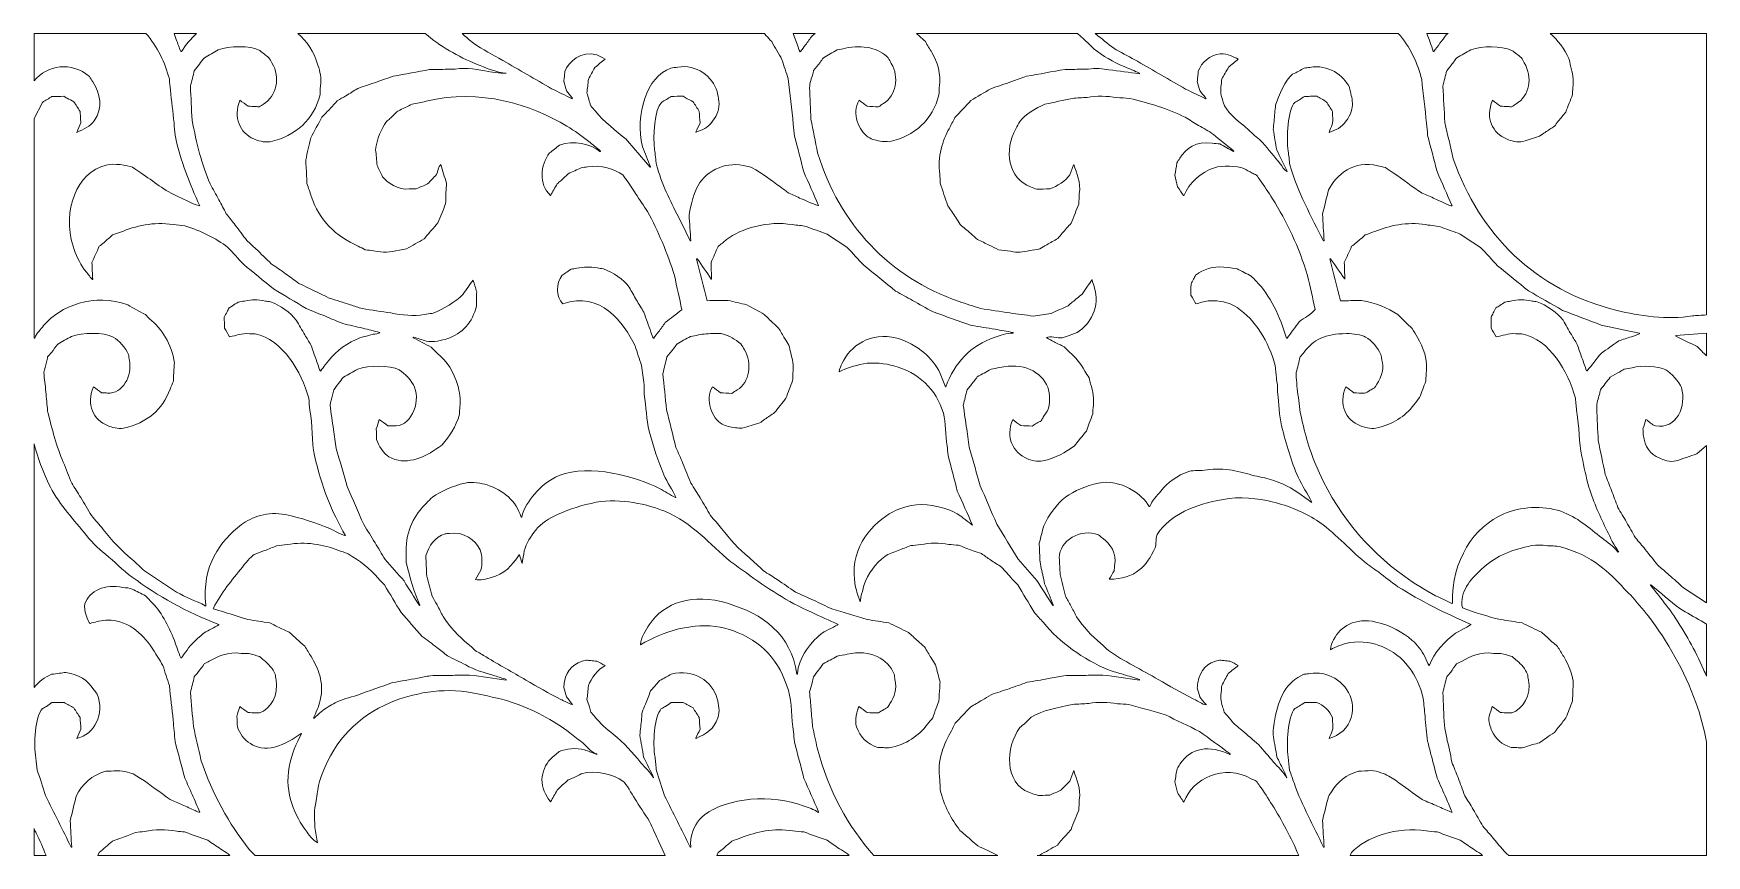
# Model space of a CAD drawing. Header units: millimetres. Extents: x -1201 to 1200, y -590 to 590.
import ezdxf

# ---------------------------------------------------------------- set-up
doc = ezdxf.new("R2010")
doc.units = ezdxf.units.MM
doc.header["$MEASUREMENT"] = 0
doc.layers.add('Layer 1', color=7, linetype='Continuous')

msp = doc.modelspace()

# ---------------------------------------------------------------- linework, layer by layer
at = {"layer": 'Layer 1', "color": 250, "lineweight": 20}
for points, knots in [([(-1200.05, 589.9734), (-1200.05, 589.9734), (-1039.4792, 589.9734), (-1039.4792, 589.9734), (-1023.1656, 571.6847), (-1011.7086, 547.347), (-1005.8919, 524.6188), (-1005.3909, 519.3155), (-1004.8896, 514.0105), (-1004.3885, 508.7071), (-1002.6343, 493.0456), (-1000.8797, 477.3793), (-999.1258, 461.7179), (-998.6244, 455.7515), (-998.1231, 449.7834), (-997.6221, 443.8171), (-989.9185, 406.1837), (-976.2905, 373.8178), (-962.2867, 342.6287), (-965.3406, 341.6124), (-987.2595, 353.0707), (-991.8583, 355.0594), (-1013.0682, 364.2329), (-1028.4862, 377.7827), (-1046.7406, 389.8665), (-1050.6663, 392.518), (-1054.5932, 395.1706), (-1058.519, 397.8223), (-1066.9981, 401.006), (-1085.2026, 403.7964), (-1096.6109, 401.0543), (-1138.9312, 390.8823), (-1160.0423, 335.4034), (-1143.9753, 284.4514), (-1140.1055, 272.1798), (-1134.6985, 260.9081), (-1127.9364, 251.3847), (-1124.6788, 247.1588), (-1121.4203, 242.9312), (-1118.1628, 238.7051), (-1117.4947, 238.1251), (-1116.8263, 237.5447), (-1116.158, 236.9649), (-1116.0745, 236.9649), (-1115.9909, 236.9649), (-1115.9075, 236.9649), (-1116.2417, 245.0026), (-1116.5758, 253.0431), (-1116.9098, 261.0809), (-1113.4851, 268.8704), (-1110.0596, 276.6621), (-1106.635, 284.4514), (-1104.2964, 286.2744), (-1101.9568, 288.098), (-1099.6181, 289.9209), (-1095.5253, 293.567), (-1091.4312, 297.2142), (-1087.3385, 300.8603), (-1083.4963, 302.1861), (-1079.6528, 303.5124), (-1075.8106, 304.8382), (-1054.6008, 313.2142), (-1028.5647, 320.422), (-1000.3786, 315.5288), (-994.7825, 314.9488), (-989.1846, 314.3687), (-983.5884, 313.7886), (-959.775, 306.4472), (-939.69, 296.2139), (-921.9396, 282.9596), (-914.4221, 274.8388), (-906.9024, 266.7156), (-899.3849, 258.5947), (-885.0186, 246.828), (-870.6477, 235.0576), (-856.2812, 223.2907), (-840.6617, 213.9268), (-825.0375, 204.5604), (-809.418, 195.1966), (-800.2303, 191.4676), (-791.0394, 187.7375), (-781.8515, 184.0087), (-773.5824, 180.5282), (-765.3108, 177.0469), (-757.0417, 173.5666), (-747.4361, 171.3292), (-737.8277, 169.0912), (-728.2223, 166.8539), (-720.1202, 164.8649), (-712.0156, 162.8756), (-703.9134, 160.8868), (-704.9561, 158.6417), (-710.7714, 158.8128), (-713.4365, 158.152), (-722.3449, 155.9437), (-730.7035, 153.8925), (-737.9958, 150.6933), (-756.902, 142.3995), (-770.7251, 130.1863), (-782.1024, 114.3949), (-784.2738, 111.4946), (-786.4462, 108.5934), (-788.6179, 105.6931), (-788.7849, 105.6103), (-788.9519, 105.5274), (-789.1192, 105.4445), (-791.2874, 107.6875), (-791.6539, 111.9974), (-792.8782, 115.1407), (-796.2191, 124.5045), (-799.5612, 133.8711), (-802.9024, 143.2349), (-805.7424, 147.8753), (-808.5831, 152.5172), (-811.423, 157.1576), (-815.5155, 164.2011), (-819.6096, 171.2468), (-823.7024, 178.2902), (-831.9915, 189.3655), (-846.7537, 199.5799), (-860.792, 204.8928), (-863.2141, 205.2242), (-865.6374, 205.5558), (-868.0596, 205.8872), (-879.8656, 208.1957), (-886.3194, 208.3417), (-897.8814, 205.8872), (-900.9719, 205.39), (-904.0633, 204.8927), (-907.1538, 204.3954), (-909.9103, 202.5725), (-912.6673, 200.7489), (-915.4238, 198.9259), (-917.0107, 197.9315), (-918.5984, 196.9367), (-920.1852, 195.9424), (-921.1042, 194.0364), (-922.0231, 192.13), (-922.9419, 190.2242), (-924.3618, 187.7381), (-925.7822, 185.2514), (-927.202, 182.7655), (-927.0351, 177.5451), (-926.868, 172.3229), (-926.701, 167.1023), (-924.2788, 162.9592), (-921.8558, 158.8147), (-919.4333, 154.6713), (-909.6296, 155.8922), (-903.0211, 159.943), (-890.8647, 158.8979), (-888.1082, 158.8979), (-885.351, 158.8979), (-882.5947, 158.8979), (-843.7706, 150.7469), (-815.6914, 104.2299), (-805.9095, 66.411), (-805.3249, 60.6934), (-804.7401, 54.974), (-804.1553, 49.2564), (-800.3338, 28.2707), (-801.793, 3.9079), (-797.389, -15.8823), (-787.2234, -61.5631), (-773.269, -95.9874), (-753.0321, -130.7449), (-755.3059, -131.5081), (-771.8087, -122.4258), (-775.5865, -120.8001), (-795.1206, -112.3942), (-816.6761, -105.4108), (-839.4906, -100.6617), (-864.2515, -95.508), (-888.1973, -104.2723), (-902.3923, -115.0818), (-932.8523, -138.2773), (-959.5683, -173.9531), (-953.5155, -230.4418), (-953.2641, -231.9277), (-953.4222, -230.8809), (-953.3083, -231.8953), (-953.7575, -231.6815), (-953.8255, -231.6623), (-954.2674, -231.4363), (-967.551, -224.6433), (-982.3601, -219.2123), (-995.6172, -211.7952), (-1010.9025, -201.6857), (-1026.1925, -191.5731), (-1041.4778, -181.4634), (-1047.4082, -175.9943), (-1053.3405, -170.5236), (-1059.2709, -165.0547), (-1075.2099, -152.3362), (-1088.2658, -137.8482), (-1100.8711, -121.7945), (-1106.3839, -115.2483), (-1111.8983, -108.6998), (-1117.411, -102.1536), (-1122.5896, -93.4528), (-1127.77, -84.7494), (-1132.9486, -76.0486), (-1137.2918, -69.1705), (-1141.6367, -62.2908), (-1145.98, -55.413), (-1149.9891, -45.4692), (-1153.9997, -35.5222), (-1158.0088, -25.5785), (-1167.3036, -3.8566), (-1174.6494, 22.7509), (-1180.5634, 48.0131), (-1181.3987, 57.2112), (-1182.2341, 66.412), (-1183.0693, 75.61), (-1184.0717, 84.8081), (-1185.0745, 94.0089), (-1186.0766, 103.207), (-1184.7402, 108.1788), (-1183.4035, 113.1523), (-1182.067, 118.1241), (-1181.5658, 120.6101), (-1181.0644, 123.0968), (-1180.5634, 125.5828), (-1178.7258, 127.7373), (-1176.8876, 129.8924), (-1175.0501, 132.047), (-1172.0431, 136.0245), (-1169.0354, 140.0031), (-1166.0282, 143.9807), (-1159.4298, 147.7096), (-1152.8291, 151.4398), (-1146.2306, 155.1686), (-1131.3968, 160.6563), (-1099.8823, 161.4465), (-1086.5866, 154.1742), (-1078.0212, 149.4891), (-1068.5239, 138.5526), (-1064.5336, 129.312), (-1064.1158, 126.4118), (-1063.6979, 123.5107), (-1063.2804, 120.6104), (-1058.9423, 99.1075), (-1072.6238, 72.0014), (-1094.6061, 73.8696), (-1097.446, 73.9525), (-1100.2867, 74.0355), (-1103.1266, 74.1183), (-1107.0524, 77.0185), (-1110.9792, 79.9197), (-1114.9049, 82.82), (-1125.2798, 56.8493), (-1115.2352, 35.6057), (-1093.6037, 26.6318), (-1089.375, 24.8775), (-1078.9941, 21.7743), (-1071.801, 23.3997), (-1037.0524, 31.2517), (-1016.7485, 49.0918), (-1004.639, 79.588), (-1003.1354, 83.3999), (-1001.6316, 87.2127), (-1000.1281, 91.0245), (-999.8776, 96.4935), (-999.6269, 101.9643), (-999.3763, 107.4336), (-999.1258, 110.6652), (-998.8751, 113.898), (-998.6244, 117.1297), (-1002.6587, 144.4811), (-1016.5557, 166.1432), (-1034.2105, 180.2793), (-1036.2151, 182.3509), (-1038.2203, 184.4232), (-1040.2247, 186.4947), (-1044.4846, 188.732), (-1048.7458, 190.9702), (-1053.0056, 193.2075), (-1057.1819, 195.6106), (-1061.3597, 198.0145), (-1065.5359, 200.4177), (-1113.1622, 218.2584), (-1163.6708, 198.6535), (-1186.3273, 170.583), (-1190.6133, 165.2729), (-1196.1781, 159.6616), (-1198.8575, 152.9311), (-1199.0247, 152.8481), (-1199.1918, 152.7654), (-1199.3587, 152.6824), (-1199.3587, 152.6824), (-1200.05, 152.6824), (-1200.05, 152.6824), (-1200.05, 152.6824), (-1200.05, 468.1096), (-1200.05, 468.1096), (-1200.05, 468.1096), (-1188.0816, 491.055), (-1188.0816, 491.055), (-1183.4875, 493.8724), (-1178.8922, 496.6908), (-1174.2983, 499.5081), (-1168.7019, 499.591), (-1163.1042, 499.6739), (-1157.5078, 499.7568), (-1155.8373, 498.8452), (-1154.1663, 497.9334), (-1152.4955, 497.0219), (-1149.3215, 495.3646), (-1146.1467, 493.7068), (-1142.9727, 492.0495), (-1139.9657, 487.4091), (-1136.9577, 482.7671), (-1133.9509, 478.1267), (-1133.7002, 474.1492), (-1133.4497, 470.1705), (-1133.1991, 466.1929), (-1133.0319, 464.6185), (-1132.8649, 463.0437), (-1132.6979, 461.4692), (-1134.7026, 456.9945), (-1136.7077, 452.5184), (-1138.7124, 448.0437), (-1128.9142, 452.4238), (-1119.375, 456.443), (-1113.652, 464.7012), (-1101.0659, 482.8622), (-1104.5926, 503.9396), (-1115.6568, 520.3923), (-1117.3274, 522.9611), (-1118.9984, 525.5307), (-1120.6688, 528.0995), (-1146.3257, 550.6692), (-1181.533, 544.3045), (-1200.05, 522.0477), (-1200.05, 522.0477), (-1200.05, 589.9734), (-1200.05, 589.9734)], [0, 0, 0, 0, 0.008928571, 0.008928571, 0.008928571, 0.017857143, 0.017857143, 0.017857143, 0.026785714, 0.026785714, 0.026785714, 0.035714286, 0.035714286, 0.035714286, 0.044642857, 0.044642857, 0.044642857, 0.053571429, 0.053571429, 0.053571429, 0.0625, 0.0625, 0.0625, 0.071428571, 0.071428571, 0.071428571, 0.080357143, 0.080357143, 0.080357143, 0.089285714, 0.089285714, 0.089285714, 0.098214286, 0.098214286, 0.098214286, 0.107142857, 0.107142857, 0.107142857, 0.116071429, 0.116071429, 0.116071429, 0.125, 0.125, 0.125, 0.133928571, 0.133928571, 0.133928571, 0.142857143, 0.142857143, 0.142857143, 0.151785714, 0.151785714, 0.151785714, 0.160714286, 0.160714286, 0.160714286, 0.169642857, 0.169642857, 0.169642857, 0.178571429, 0.178571429, 0.178571429, 0.1875, 0.1875, 0.1875, 0.196428571, 0.196428571, 0.196428571, 0.205357143, 0.205357143, 0.205357143, 0.214285714, 0.214285714, 0.214285714, 0.223214286, 0.223214286, 0.223214286, 0.232142857, 0.232142857, 0.232142857, 0.241071429, 0.241071429, 0.241071429, 0.25, 0.25, 0.25, 0.258928571, 0.258928571, 0.258928571, 0.267857143, 0.267857143, 0.267857143, 0.276785714, 0.276785714, 0.276785714, 0.285714286, 0.285714286, 0.285714286, 0.294642857, 0.294642857, 0.294642857, 0.303571429, 0.303571429, 0.303571429, 0.3125, 0.3125, 0.3125, 0.321428571, 0.321428571, 0.321428571, 0.330357143, 0.330357143, 0.330357143, 0.339285714, 0.339285714, 0.339285714, 0.348214286, 0.348214286, 0.348214286, 0.357142857, 0.357142857, 0.357142857, 0.366071429, 0.366071429, 0.366071429, 0.375, 0.375, 0.375, 0.383928571, 0.383928571, 0.383928571, 0.392857143, 0.392857143, 0.392857143, 0.401785714, 0.401785714, 0.401785714, 0.410714286, 0.410714286, 0.410714286, 0.419642857, 0.419642857, 0.419642857, 0.428571429, 0.428571429, 0.428571429, 0.4375, 0.4375, 0.4375, 0.446428571, 0.446428571, 0.446428571, 0.455357143, 0.455357143, 0.455357143, 0.464285714, 0.464285714, 0.464285714, 0.473214286, 0.473214286, 0.473214286, 0.482142857, 0.482142857, 0.482142857, 0.491071429, 0.491071429, 0.491071429, 0.5, 0.5, 0.5, 0.508928571, 0.508928571, 0.508928571, 0.517857143, 0.517857143, 0.517857143, 0.526785714, 0.526785714, 0.526785714, 0.535714286, 0.535714286, 0.535714286, 0.544642857, 0.544642857, 0.544642857, 0.553571429, 0.553571429, 0.553571429, 0.5625, 0.5625, 0.5625, 0.571428571, 0.571428571, 0.571428571, 0.580357143, 0.580357143, 0.580357143, 0.589285714, 0.589285714, 0.589285714, 0.598214286, 0.598214286, 0.598214286, 0.607142857, 0.607142857, 0.607142857, 0.616071429, 0.616071429, 0.616071429, 0.625, 0.625, 0.625, 0.633928571, 0.633928571, 0.633928571, 0.642857143, 0.642857143, 0.642857143, 0.651785714, 0.651785714, 0.651785714, 0.660714286, 0.660714286, 0.660714286, 0.669642857, 0.669642857, 0.669642857, 0.678571429, 0.678571429, 0.678571429, 0.6875, 0.6875, 0.6875, 0.696428571, 0.696428571, 0.696428571, 0.705357143, 0.705357143, 0.705357143, 0.714285714, 0.714285714, 0.714285714, 0.723214286, 0.723214286, 0.723214286, 0.732142857, 0.732142857, 0.732142857, 0.741071429, 0.741071429, 0.741071429, 0.75, 0.75, 0.75, 0.758928571, 0.758928571, 0.758928571, 0.767857143, 0.767857143, 0.767857143, 0.776785714, 0.776785714, 0.776785714, 0.785714286, 0.785714286, 0.785714286, 0.794642857, 0.794642857, 0.794642857, 0.803571429, 0.803571429, 0.803571429, 0.8125, 0.8125, 0.8125, 0.821428571, 0.821428571, 0.821428571, 0.830357143, 0.830357143, 0.830357143, 0.839285714, 0.839285714, 0.839285714, 0.848214286, 0.848214286, 0.848214286, 0.857142857, 0.857142857, 0.857142857, 0.866071429, 0.866071429, 0.866071429, 0.875, 0.875, 0.875, 0.883928571, 0.883928571, 0.883928571, 0.892857143, 0.892857143, 0.892857143, 0.901785714, 0.901785714, 0.901785714, 0.910714286, 0.910714286, 0.910714286, 0.919642857, 0.919642857, 0.919642857, 0.928571429, 0.928571429, 0.928571429, 0.9375, 0.9375, 0.9375, 0.946428571, 0.946428571, 0.946428571, 0.955357143, 0.955357143, 0.955357143, 0.964285714, 0.964285714, 0.964285714, 0.973214286, 0.973214286, 0.973214286, 0.982142857, 0.982142857, 0.982142857, 0.991071429, 0.991071429, 0.991071429, 1, 1, 1, 1]), ([(-998.9751, 589.9734), (-998.9751, 589.9734), (-966.7912, 589.9734), (-966.7912, 589.9734), (-975.0709, 582.4424), (-982.229, 573.7311), (-988.6002, 563.9009), (-988.9345, 563.9009), (-989.2686, 563.9009), (-989.6029, 563.9009), (-991.6909, 569.6187), (-993.7798, 575.338), (-995.8679, 581.0557), (-995.8679, 581.0557), (-998.9751, 589.9734), (-998.9751, 589.9734)], [0, 0, 0, 0, 0.2, 0.2, 0.2, 0.4, 0.4, 0.4, 0.6, 0.6, 0.6, 0.8, 0.8, 0.8, 1, 1, 1, 1]), ([(-821.6858, 589.9734), (-821.6858, 589.9734), (-638.6579, 589.9734), (-638.6579, 589.9734), (-617.5361, 571.4129), (-592.141, 557.0878), (-564.0762, 545.5029), (-553.7232, 541.2292), (-535.4025, 533.5732), (-522.4759, 533.0719), (-523.1683, 531.7437), (-544.0121, 534.5864), (-547.7871, 535.3094), (-561.95, 538.0225), (-579.2559, 541.4534), (-595.9031, 538.7902), (-599.5782, 538.7072), (-603.2545, 538.6244), (-606.9296, 538.5416), (-615.4494, 538.3758), (-623.9715, 538.21), (-632.4915, 538.0444), (-649.8648, 534.8953), (-667.2436, 531.7456), (-684.617, 528.5968), (-701.5728, 522.7134), (-718.5339, 516.8281), (-735.4896, 510.9447), (-741.1696, 507.4644), (-746.8511, 503.983), (-752.5307, 500.5026), (-756.7072, 498.0995), (-760.8846, 495.6957), (-765.0611, 493.2927), (-768.2352, 489.7294), (-771.41, 486.1652), (-774.5841, 482.602), (-778.7603, 478.2928), (-782.9381, 473.9826), (-787.1142, 469.6736), (-792.3766, 459.8126), (-797.6403, 449.9488), (-802.9024, 440.0879), (-805.3246, 429.5639), (-807.7477, 419.0368), (-810.1698, 408.5131), (-809.9193, 404.204), (-809.6687, 399.8937), (-809.418, 395.5848), (-809.0839, 388.5411), (-808.7497, 381.4955), (-808.4156, 374.452), (-806.3275, 368.4027), (-804.2387, 362.3518), (-802.1505, 356.3027), (-791.3121, 322.0189), (-766.5696, 298.552), (-734.9886, 284.6999), (-731.5638, 282.9597), (-728.1384, 281.2191), (-724.7138, 279.479), (-720.7881, 278.9816), (-716.8612, 278.4844), (-712.9353, 277.9873), (-698.1819, 275.1174), (-689.872, 275.7949), (-675.846, 278.9816), (-672.4214, 279.5617), (-668.9957, 280.142), (-665.5709, 280.7221), (-657.1347, 285.5281), (-648.6961, 290.3358), (-640.26, 295.142), (-636.752, 299.2853), (-633.243, 303.4297), (-629.7346, 307.5731), (-626.6442, 311.0533), (-623.5528, 314.5348), (-620.4623, 318.0152), (-616.7872, 327.1302), (-613.111, 336.2483), (-609.4356, 345.3633), (-609.2687, 350.8325), (-609.1016, 356.3033), (-608.9346, 361.7723), (-608.6838, 366.247), (-608.4333, 370.7232), (-608.1827, 375.1978), (-610.9392, 384.1474), (-613.6963, 393.0996), (-616.4529, 402.0487), (-620.0325, 399.3059), (-620.1267, 391.3962), (-622.4673, 387.3801), (-626.7269, 382.9055), (-630.9881, 378.4295), (-635.2481, 373.9547), (-640.6773, 371.6345), (-646.108, 369.3136), (-651.5374, 366.9934), (-654.9619, 366.9106), (-658.3874, 366.8276), (-661.8121, 366.7447), (-676.6579, 364.3778), (-693.9569, 376.323), (-700.1545, 384.3968), (-702.6602, 389.7001), (-705.167, 395.0052), (-707.6727, 400.3085), (-708.0067, 404.2032), (-708.341, 408.0991), (-708.675, 411.9938), (-709.0928, 415.6398), (-709.5104, 419.287), (-709.9282, 422.933), (-707.9218, 438.9748), (-702.0126, 452.7122), (-694.3904, 463.4581), (-692.7201, 464.8668), (-691.049, 466.2761), (-689.3786, 467.6847), (-685.5363, 471.3307), (-681.693, 474.978), (-677.8507, 478.624), (-671.0016, 481.9387), (-664.1501, 485.2542), (-657.3011, 488.5688), (-650.7026, 489.8947), (-644.102, 491.221), (-637.5034, 492.5469), (-559.9409, 511.881), (-485.5649, 487.3186), (-435.5163, 456.994), (-424.1061, 450.0807), (-414.1292, 442.7538), (-403.9401, 434.8668), (-398.5109, 430.4749), (-393.08, 426.0817), (-387.6508, 421.6899), (-387.4834, 421.4414), (-387.3165, 421.1926), (-387.1494, 420.944), (-387.4003, 420.7783), (-387.6508, 420.6124), (-387.9014, 420.4468), (-401.3664, 431.0724), (-425.8057, 437.8356), (-446.0416, 429.397), (-448.4638, 427.4913), (-450.8869, 425.5847), (-453.3093, 423.6788), (-455.648, 421.9386), (-457.9874, 420.1981), (-460.3261, 418.4578), (-473.5363, 400.8155), (-476.0312, 373.5513), (-459.0729, 357.5458), (-459.0729, 357.3801), (-459.0729, 357.2142), (-459.0729, 357.0485), (-455.8154, 362.7662), (-452.5569, 368.4858), (-449.2994, 374.2033), (-447.6291, 375.612), (-445.958, 377.0211), (-444.2874, 378.4299), (-440.6958, 381.8274), (-437.1031, 385.2259), (-433.5113, 388.6234), (-427.2467, 391.5236), (-420.9806, 394.4248), (-414.7161, 397.3252), (-411.7091, 397.6566), (-408.7012, 397.9882), (-405.6943, 398.3196), (-386.4973, 401.9076), (-367.3739, 395.5029), (-355.0721, 386.8831), (-353.8193, 385.1429), (-352.566, 383.4021), (-351.3129, 381.662), (-346.1987, 374.7523), (-341.5141, 367.4919), (-336.778, 360.0321), (-331.0984, 351.4139), (-325.4167, 342.7935), (-319.7367, 334.1754), (-304.3254, 306.6382), (-291.1173, 274.7967), (-281.1439, 242.4344), (-277.5521, 226.11), (-273.9595, 209.7806), (-270.3677, 193.4563), (-278.3029, 187.3241), (-286.2403, 181.1902), (-294.1753, 175.0583), (-297.4327, 170.5836), (-300.6913, 166.1074), (-303.9488, 161.6326), (-306.204, 158.6495), (-308.4599, 155.6657), (-310.715, 152.6824), (-310.8821, 152.5996), (-311.0493, 152.5166), (-311.2164, 152.4338), (-313.1217, 154.727), (-313.5468, 158.3716), (-314.7249, 161.3842), (-318.1494, 170.8308), (-321.575, 180.2802), (-324.9995, 189.7269), (-328.5076, 195.6103), (-332.017, 201.4956), (-335.525, 207.379), (-339.0332, 213.5109), (-342.5422, 219.6448), (-346.0503, 225.7769), (-354.5329, 237.1058), (-368.6248, 246.6853), (-382.8892, 252.1305), (-385.8962, 252.545), (-388.9041, 252.9594), (-391.911, 253.3738), (-403.1002, 255.4848), (-410.3905, 255.0767), (-421.2317, 252.8766), (-423.9881, 252.4622), (-426.7453, 252.0477), (-429.5017, 251.6334), (-432.091, 249.8103), (-434.6811, 247.9868), (-437.2705, 246.1637), (-438.9409, 245.0864), (-440.6119, 244.0088), (-442.2826, 242.9316), (-450.8597, 231.2338), (-451.8698, 212.4783), (-441.28, 201.9093), (-386.753, 220.6164), (-354.0514, 175.3704), (-337.5299, 141.4945), (-334.4395, 132.1307), (-331.3481, 122.7641), (-328.2575, 113.4005), (-327.088, 104.2022), (-325.9184, 95.0015), (-324.749, 85.8034), (-324.6656, 81.2458), (-324.5818, 76.687), (-324.4984, 72.1294), (-321.4112, 53.6091), (-321.4453, 35.8704), (-317.2308, 19.1732), (-311.591, -3.1708), (-304.6902, -24.0329), (-296.18, -43.4792), (-291.259, -54.7237), (-284.054, -65.0697), (-278.8884, -75.8), (-279.0554, -75.9656), (-279.2226, -76.1314), (-279.3896, -76.297), (-287.1575, -71.9052), (-294.9277, -67.512), (-302.6957, -63.1202), (-335.1896, -46.7416), (-402.9033, -26.708), (-446.2922, -44.4737), (-460.8823, -50.4476), (-472.5183, -60.0776), (-481.8781, -71.3246), (-489.0127, -79.8981), (-497.9649, -91.5042), (-500.1721, -104.3911), (-500.5064, -104.3911), (-500.8406, -104.3911), (-501.1746, -104.3911), (-507.6931, -80.9069), (-526.8763, -65.7313), (-549.7919, -58.1478), (-557.5804, -55.5704), (-570.9169, -52.7986), (-581.6186, -55.413), (-599.8936, -59.8776), (-615.0394, -66.4302), (-628.4815, -75.5512), (-631.3217, -78.4515), (-634.1624, -81.3526), (-637.0023, -84.253), (-653.6732, -100.7897), (-666.1878, -121.64), (-666.0722, -154.1152), (-665.9887, -159.0042), (-665.9052, -163.8947), (-665.8217, -168.7838), (-661.1806, -191.4421), (-654.5391, -211.6301), (-646.2747, -230.4418), (-646.5252, -230.6905), (-646.7758, -230.939), (-647.0265, -231.1876), (-654.3768, -219.4208), (-661.7292, -207.6505), (-669.0795, -195.8835), (-678.1839, -185.6081), (-687.2911, -175.3298), (-696.3955, -165.0547), (-701.1563, -157.0167), (-705.9188, -148.9764), (-710.6801, -140.9384), (-716.1091, -132.2374), (-721.5399, -123.5342), (-726.9692, -114.8332), (-734.9043, -96.6028), (-742.8417, -78.3671), (-750.7765, -60.1368), (-755.9552, -41.9893), (-761.1354, -23.8362), (-766.3141, -5.6888), (-767.6505, 3.3434), (-768.9874, 12.3784), (-770.3238, 21.4108), (-771.9942, 33.0947), (-773.6653, 44.7822), (-775.3359, 56.4663), (-774.0829, 61.1895), (-772.8296, 65.9143), (-771.5768, 70.6377), (-770.9921, 73.2893), (-770.4073, 75.9419), (-769.8225, 78.5935), (-765.2286, 84.6426), (-760.6334, 90.6935), (-756.0393, 96.7428), (-749.1902, 100.5544), (-742.3389, 104.3675), (-735.4896, 108.1794), (-719.8354, 113.5917), (-690.0742, 114.3556), (-676.0964, 106.9362), (-667.9558, 102.6151), (-657.5164, 90.9659), (-654.0434, 82.0742), (-645.0902, 59.1521), (-660.1502, 23.2492), (-684.8677, 26.8803), (-687.3733, 26.8803), (-689.8801, 26.8803), (-692.3857, 26.8803), (-696.4785, 29.8635), (-700.5728, 32.8476), (-704.6654, 35.8307), (-706.0854, 31.3559), (-707.5057, 26.88), (-708.9256, 22.4052), (-708.8421, 20.4993), (-708.7585, 18.5928), (-708.675, 16.6871), (-708.5915, 13.538), (-708.5081, 10.3883), (-708.4243, 7.2394), (-706.5099, -1.3423), (-697.5606, -13.6917), (-690.8821, -17.6227), (-668.1328, -31.0126), (-640.6607, -18.7941), (-624.7226, -7.6778), (-621.298, -5.3577), (-617.8723, -3.0366), (-614.4478, -0.7164), (-603.9997, 12.1908), (-594.4784, 24.9874), (-589.6379, 43.5379), (-589.4708, 46.9354), (-589.3037, 50.3338), (-589.1368, 53.7314), (-587.1268, 65.7406), (-589.4071, 75.6262), (-592.144, 84.809), (-597.9481, 104.2821), (-607.1776, 119.586), (-621.2142, 130.8039), (-624.2211, 133.787), (-627.2289, 136.771), (-630.2357, 139.7542), (-634.5794, 141.9915), (-638.924, 144.2295), (-643.2674, 146.4669), (-647.4437, 148.7042), (-651.6213, 150.9423), (-655.7975, 153.1796), (-655.7975, 153.2625), (-655.7975, 153.3454), (-655.7975, 153.4282), (-655.714, 153.6769), (-655.6304, 153.9256), (-655.5469, 154.1742), (-649.4497, 152.2683), (-643.3503, 150.3618), (-637.2528, 148.4558), (-627.2217, 146.3198), (-613.8187, 149.5584), (-607.6814, 151.688), (-585.3152, 159.4482), (-570.8324, 175.1922), (-565.0788, 199.1744), (-565.0788, 201.9918), (-565.0788, 204.8101), (-565.0788, 207.6276), (-564.9953, 211.4394), (-564.9115, 215.2523), (-564.8283, 219.064), (-566.4986, 224.699), (-568.1697, 230.3354), (-569.8401, 235.9703), (-569.9239, 235.9703), (-570.0072, 235.9703), (-570.0909, 235.9703), (-574.8518, 229.1754), (-579.6144, 222.3785), (-584.3752, 215.5835), (-594.878, 204.6238), (-612.8992, 193.8), (-628.7323, 188.2352), (-632.4074, 187.738), (-636.0839, 187.2406), (-639.759, 186.7434), (-655.9129, 183.6154), (-671.7036, 185.5729), (-687.8747, 188.7325), (-701.5733, 190.804), (-715.2755, 192.8762), (-728.9741, 194.9478), (-734.7373, 196.8537), (-740.5024, 198.7602), (-746.2657, 200.6662), (-756.2889, 203.8151), (-766.315, 206.9648), (-776.3383, 210.1139), (-790.872, 217.1573), (-805.4099, 224.203), (-819.9436, 231.2464), (-826.2916, 235.887), (-832.6414, 240.5288), (-838.9893, 245.1692), (-845.8388, 249.8927), (-852.6896, 254.6172), (-859.5391, 259.3407), (-866.9729, 266.55), (-874.409, 273.7615), (-881.8428, 280.9706), (-886.1026, 284.8654), (-890.3638, 288.7612), (-894.6236, 292.6558), (-900.2198, 300.1137), (-905.8179, 307.5739), (-911.4141, 315.0316), (-915.674, 320.4179), (-919.935, 325.8057), (-924.1949, 331.192), (-927.703, 337.8212), (-931.2122, 344.4525), (-934.7202, 351.0817), (-938.9801, 358.7052), (-943.2413, 366.3312), (-947.5011, 373.9547), (-959.4, 402.0908), (-966.7688, 431.9234), (-973.3134, 465.6957), (-974.0651, 481.8543), (-974.8171, 498.018), (-975.5689, 514.1767), (-973.7314, 521.6346), (-971.8931, 529.0946), (-970.0556, 536.5526), (-965.211, 542.7675), (-960.3651, 548.9842), (-955.5206, 555.1991), (-948.9219, 558.928), (-942.3214, 562.6582), (-935.7228, 566.3871), (-920.199, 572.1146), (-890.0052, 573.0614), (-876.0788, 565.3926), (-871.7355, 561.9952), (-867.3908, 558.5967), (-863.0476, 555.1991), (-861.6276, 552.7131), (-860.207, 550.2265), (-858.7871, 547.7406), (-845.5303, 526.6708), (-852.3721, 499.7675), (-870.8161, 488.5688), (-872.8208, 487.243), (-874.8261, 485.9168), (-876.8307, 484.5909), (-878.5846, 484.7565), (-880.3393, 484.9224), (-882.0935, 485.0882), (-885.6015, 485.2538), (-889.1106, 485.4196), (-892.6189, 485.5854), (-896.6281, 488.4028), (-900.6386, 491.2211), (-904.6476, 494.0386), (-914.5036, 469.3867), (-904.8539, 447.2366), (-884.5994, 438.596), (-880.0037, 436.6354), (-869.3974, 432.7751), (-861.2932, 434.6181), (-824.5991, 442.9628), (-798.2201, 466.1649), (-789.6202, 502.243), (-789.4533, 506.2205), (-789.2862, 510.1992), (-789.1192, 514.1767), (-787.1809, 526.2443), (-789.8417, 535.1326), (-792.6276, 544.5085), (-798.5979, 564.6029), (-808.404, 578.5994), (-821.6858, 589.9734)], [0, 0, 0, 0, 0.005747126, 0.005747126, 0.005747126, 0.011494253, 0.011494253, 0.011494253, 0.017241379, 0.017241379, 0.017241379, 0.022988506, 0.022988506, 0.022988506, 0.028735632, 0.028735632, 0.028735632, 0.034482759, 0.034482759, 0.034482759, 0.040229885, 0.040229885, 0.040229885, 0.045977011, 0.045977011, 0.045977011, 0.051724138, 0.051724138, 0.051724138, 0.057471264, 0.057471264, 0.057471264, 0.063218391, 0.063218391, 0.063218391, 0.068965517, 0.068965517, 0.068965517, 0.074712644, 0.074712644, 0.074712644, 0.08045977, 0.08045977, 0.08045977, 0.086206897, 0.086206897, 0.086206897, 0.091954023, 0.091954023, 0.091954023, 0.097701149, 0.097701149, 0.097701149, 0.103448276, 0.103448276, 0.103448276, 0.109195402, 0.109195402, 0.109195402, 0.114942529, 0.114942529, 0.114942529, 0.120689655, 0.120689655, 0.120689655, 0.126436782, 0.126436782, 0.126436782, 0.132183908, 0.132183908, 0.132183908, 0.137931034, 0.137931034, 0.137931034, 0.143678161, 0.143678161, 0.143678161, 0.149425287, 0.149425287, 0.149425287, 0.155172414, 0.155172414, 0.155172414, 0.16091954, 0.16091954, 0.16091954, 0.166666667, 0.166666667, 0.166666667, 0.172413793, 0.172413793, 0.172413793, 0.17816092, 0.17816092, 0.17816092, 0.183908046, 0.183908046, 0.183908046, 0.189655172, 0.189655172, 0.189655172, 0.195402299, 0.195402299, 0.195402299, 0.201149425, 0.201149425, 0.201149425, 0.206896552, 0.206896552, 0.206896552, 0.212643678, 0.212643678, 0.212643678, 0.218390805, 0.218390805, 0.218390805, 0.224137931, 0.224137931, 0.224137931, 0.229885057, 0.229885057, 0.229885057, 0.235632184, 0.235632184, 0.235632184, 0.24137931, 0.24137931, 0.24137931, 0.247126437, 0.247126437, 0.247126437, 0.252873563, 0.252873563, 0.252873563, 0.25862069, 0.25862069, 0.25862069, 0.264367816, 0.264367816, 0.264367816, 0.270114943, 0.270114943, 0.270114943, 0.275862069, 0.275862069, 0.275862069, 0.281609195, 0.281609195, 0.281609195, 0.287356322, 0.287356322, 0.287356322, 0.293103448, 0.293103448, 0.293103448, 0.298850575, 0.298850575, 0.298850575, 0.304597701, 0.304597701, 0.304597701, 0.310344828, 0.310344828, 0.310344828, 0.316091954, 0.316091954, 0.316091954, 0.32183908, 0.32183908, 0.32183908, 0.327586207, 0.327586207, 0.327586207, 0.333333333, 0.333333333, 0.333333333, 0.33908046, 0.33908046, 0.33908046, 0.344827586, 0.344827586, 0.344827586, 0.350574713, 0.350574713, 0.350574713, 0.356321839, 0.356321839, 0.356321839, 0.362068966, 0.362068966, 0.362068966, 0.367816092, 0.367816092, 0.367816092, 0.373563218, 0.373563218, 0.373563218, 0.379310345, 0.379310345, 0.379310345, 0.385057471, 0.385057471, 0.385057471, 0.390804598, 0.390804598, 0.390804598, 0.396551724, 0.396551724, 0.396551724, 0.402298851, 0.402298851, 0.402298851, 0.408045977, 0.408045977, 0.408045977, 0.413793103, 0.413793103, 0.413793103, 0.41954023, 0.41954023, 0.41954023, 0.425287356, 0.425287356, 0.425287356, 0.431034483, 0.431034483, 0.431034483, 0.436781609, 0.436781609, 0.436781609, 0.442528736, 0.442528736, 0.442528736, 0.448275862, 0.448275862, 0.448275862, 0.454022989, 0.454022989, 0.454022989, 0.459770115, 0.459770115, 0.459770115, 0.465517241, 0.465517241, 0.465517241, 0.471264368, 0.471264368, 0.471264368, 0.477011494, 0.477011494, 0.477011494, 0.482758621, 0.482758621, 0.482758621, 0.488505747, 0.488505747, 0.488505747, 0.494252874, 0.494252874, 0.494252874, 0.5, 0.5, 0.5, 0.505747126, 0.505747126, 0.505747126, 0.511494253, 0.511494253, 0.511494253, 0.517241379, 0.517241379, 0.517241379, 0.522988506, 0.522988506, 0.522988506, 0.528735632, 0.528735632, 0.528735632, 0.534482759, 0.534482759, 0.534482759, 0.540229885, 0.540229885, 0.540229885, 0.545977011, 0.545977011, 0.545977011, 0.551724138, 0.551724138, 0.551724138, 0.557471264, 0.557471264, 0.557471264, 0.563218391, 0.563218391, 0.563218391, 0.568965517, 0.568965517, 0.568965517, 0.574712644, 0.574712644, 0.574712644, 0.58045977, 0.58045977, 0.58045977, 0.586206897, 0.586206897, 0.586206897, 0.591954023, 0.591954023, 0.591954023, 0.597701149, 0.597701149, 0.597701149, 0.603448276, 0.603448276, 0.603448276, 0.609195402, 0.609195402, 0.609195402, 0.614942529, 0.614942529, 0.614942529, 0.620689655, 0.620689655, 0.620689655, 0.626436782, 0.626436782, 0.626436782, 0.632183908, 0.632183908, 0.632183908, 0.637931034, 0.637931034, 0.637931034, 0.643678161, 0.643678161, 0.643678161, 0.649425287, 0.649425287, 0.649425287, 0.655172414, 0.655172414, 0.655172414, 0.66091954, 0.66091954, 0.66091954, 0.666666667, 0.666666667, 0.666666667, 0.672413793, 0.672413793, 0.672413793, 0.67816092, 0.67816092, 0.67816092, 0.683908046, 0.683908046, 0.683908046, 0.689655172, 0.689655172, 0.689655172, 0.695402299, 0.695402299, 0.695402299, 0.701149425, 0.701149425, 0.701149425, 0.706896552, 0.706896552, 0.706896552, 0.712643678, 0.712643678, 0.712643678, 0.718390805, 0.718390805, 0.718390805, 0.724137931, 0.724137931, 0.724137931, 0.729885057, 0.729885057, 0.729885057, 0.735632184, 0.735632184, 0.735632184, 0.74137931, 0.74137931, 0.74137931, 0.747126437, 0.747126437, 0.747126437, 0.752873563, 0.752873563, 0.752873563, 0.75862069, 0.75862069, 0.75862069, 0.764367816, 0.764367816, 0.764367816, 0.770114943, 0.770114943, 0.770114943, 0.775862069, 0.775862069, 0.775862069, 0.781609195, 0.781609195, 0.781609195, 0.787356322, 0.787356322, 0.787356322, 0.793103448, 0.793103448, 0.793103448, 0.798850575, 0.798850575, 0.798850575, 0.804597701, 0.804597701, 0.804597701, 0.810344828, 0.810344828, 0.810344828, 0.816091954, 0.816091954, 0.816091954, 0.82183908, 0.82183908, 0.82183908, 0.827586207, 0.827586207, 0.827586207, 0.833333333, 0.833333333, 0.833333333, 0.83908046, 0.83908046, 0.83908046, 0.844827586, 0.844827586, 0.844827586, 0.850574713, 0.850574713, 0.850574713, 0.856321839, 0.856321839, 0.856321839, 0.862068966, 0.862068966, 0.862068966, 0.867816092, 0.867816092, 0.867816092, 0.873563218, 0.873563218, 0.873563218, 0.879310345, 0.879310345, 0.879310345, 0.885057471, 0.885057471, 0.885057471, 0.890804598, 0.890804598, 0.890804598, 0.896551724, 0.896551724, 0.896551724, 0.902298851, 0.902298851, 0.902298851, 0.908045977, 0.908045977, 0.908045977, 0.913793103, 0.913793103, 0.913793103, 0.91954023, 0.91954023, 0.91954023, 0.925287356, 0.925287356, 0.925287356, 0.931034483, 0.931034483, 0.931034483, 0.936781609, 0.936781609, 0.936781609, 0.942528736, 0.942528736, 0.942528736, 0.948275862, 0.948275862, 0.948275862, 0.954022989, 0.954022989, 0.954022989, 0.959770115, 0.959770115, 0.959770115, 0.965517241, 0.965517241, 0.965517241, 0.971264368, 0.971264368, 0.971264368, 0.977011494, 0.977011494, 0.977011494, 0.982758621, 0.982758621, 0.982758621, 0.988505747, 0.988505747, 0.988505747, 0.994252874, 0.994252874, 0.994252874, 1, 1, 1, 1]), ([(-585.5793, 589.9734), (-585.5793, 589.9734), (-152.067, 589.9734), (-152.067, 589.9734), (-151.3064, 589.0813), (-150.5589, 588.1804), (-149.8269, 587.2712), (-147.0707, 584.2881), (-144.3135, 581.3041), (-141.5569, 578.3208), (-136.6291, 569.7028), (-131.6996, 561.0822), (-126.7715, 552.4643), (-123.7645, 543.1834), (-120.7566, 533.8996), (-117.7498, 524.6188), (-115.3273, 503.0738), (-112.9045, 481.5223), (-110.4821, 459.9774), (-109.8974, 454.0941), (-109.3126, 448.2089), (-108.7279, 442.3254), (-104.3011, 425.338), (-99.8726, 408.3456), (-95.4458, 391.3581), (-88.3461, 375.1994), (-81.2441, 359.036), (-74.1443, 342.8771), (-75.0933, 341.9937), (-95.7444, 351.1798), (-99.2049, 352.8221), (-105.0517, 355.3908), (-110.9004, 357.9604), (-116.7472, 360.5291), (-120.8401, 363.5951), (-124.9341, 366.6623), (-129.027, 369.7282), (-142.27, 379.0161), (-155.2374, 389.1629), (-169.3742, 397.3252), (-172.1305, 397.9881), (-174.8877, 398.6511), (-177.6442, 399.3141), (-190.9282, 403.1295), (-205.261, 402.1537), (-216.989, 397.3252), (-246.2104, 385.294), (-253.7532, 363.693), (-260.0931, 329.7003), (-259.2577, 317.2705), (-258.4222, 304.8369), (-257.5869, 292.4072), (-257.8377, 292.3243), (-258.0883, 292.2413), (-258.3388, 292.1585), (-264.0187, 303.6768), (-269.7001, 315.1985), (-275.3799, 326.7167), (-287.293, 350.0012), (-299.2861, 373.8994), (-306.9561, 401.5516), (-307.7912, 408.8438), (-308.6268, 416.1381), (-309.4621, 423.4304), (-312.5379, 441.1346), (-309.5652, 482.0582), (-299.6885, 491.055), (-295.011, 493.8724), (-290.332, 496.6908), (-285.6547, 499.5081), (-279.975, 499.6739), (-274.2933, 499.8397), (-268.6135, 500.0054), (-266.6089, 498.7625), (-264.6037, 497.519), (-262.5991, 496.2761), (-259.8428, 494.8673), (-257.0854, 493.4582), (-254.329, 492.0495), (-251.4057, 487.4091), (-248.4814, 482.7671), (-245.5579, 478.1267), (-245.1404, 472.6577), (-244.7226, 467.1868), (-244.3049, 461.7179), (-246.3094, 457.3259), (-248.3148, 452.9328), (-250.3194, 448.5409), (-250.1525, 448.458), (-249.9852, 448.3752), (-249.8182, 448.2923), (-245.6419, 450.0325), (-241.4644, 451.7732), (-237.2881, 453.5133), (-230.227, 457.8205), (-221.6062, 469.1954), (-218.7433, 477.6296), (-215.4497, 487.3331), (-217.7914, 498.2581), (-219.9962, 506.4695), (-225.6667, 527.5878), (-249.5374, 546.5507), (-276.3822, 541.5249), (-279.6398, 541.1107), (-282.8982, 540.6962), (-286.156, 540.2819), (-321.3567, 527.9079), (-337.5937, 473.7856), (-327.0044, 427.4081), (-323.0786, 417.7129), (-319.1518, 408.0147), (-315.2261, 398.3196), (-315.3932, 398.1538), (-315.5601, 397.9881), (-315.7272, 397.8223), (-327.2538, 411.2464), (-338.7841, 424.6747), (-350.3105, 438.0989), (-364.799, 449.753), (-383.0453, 463.9031), (-394.417, 478.3754), (-396.6722, 480.9443), (-398.9282, 483.5139), (-401.1834, 486.0826), (-403.0211, 492.2145), (-404.8591, 498.3485), (-406.6967, 504.4806), (-405.9448, 511.1097), (-405.193, 517.741), (-404.4411, 524.3702), (-401.4343, 529.9221), (-398.4264, 535.4758), (-395.4195, 541.0279), (-390.4913, 545.0881), (-385.5618, 549.1498), (-380.6339, 553.2103), (-384.6431, 555.2818), (-388.6535, 557.3542), (-392.6628, 559.4257), (-414.3084, 565.9548), (-433.8089, 549.3916), (-438.273, 535.3094), (-438.5235, 532.8236), (-438.774, 530.3368), (-439.0248, 527.8509), (-439.3587, 525.6964), (-439.693, 523.5412), (-440.0271, 521.3866), (-438.607, 516.7462), (-437.1867, 512.1046), (-435.7668, 507.464), (-433.3446, 504.3979), (-430.9216, 501.331), (-428.4993, 498.2651), (-428.0816, 497.8507), (-427.6641, 497.4362), (-427.2463, 497.0219), (-427.4968, 496.7733), (-427.7475, 496.5246), (-427.9981, 496.2761), (-437.7707, 501.0823), (-447.5462, 505.8898), (-457.3187, 510.6961), (-480.7061, 524.2031), (-504.1007, 537.7141), (-527.488, 551.2212), (-541.6995, 559.6459), (-556.4568, 566.5537), (-569.339, 576.0833), (-575.0029, 580.2731), (-580.4228, 584.9518), (-585.5793, 589.9734)], [0, 0, 0, 0, 0.01754386, 0.01754386, 0.01754386, 0.035087719, 0.035087719, 0.035087719, 0.052631579, 0.052631579, 0.052631579, 0.070175439, 0.070175439, 0.070175439, 0.087719298, 0.087719298, 0.087719298, 0.105263158, 0.105263158, 0.105263158, 0.122807018, 0.122807018, 0.122807018, 0.140350877, 0.140350877, 0.140350877, 0.157894737, 0.157894737, 0.157894737, 0.175438596, 0.175438596, 0.175438596, 0.192982456, 0.192982456, 0.192982456, 0.210526316, 0.210526316, 0.210526316, 0.228070175, 0.228070175, 0.228070175, 0.245614035, 0.245614035, 0.245614035, 0.263157895, 0.263157895, 0.263157895, 0.280701754, 0.280701754, 0.280701754, 0.298245614, 0.298245614, 0.298245614, 0.315789474, 0.315789474, 0.315789474, 0.333333333, 0.333333333, 0.333333333, 0.350877193, 0.350877193, 0.350877193, 0.368421053, 0.368421053, 0.368421053, 0.385964912, 0.385964912, 0.385964912, 0.403508772, 0.403508772, 0.403508772, 0.421052632, 0.421052632, 0.421052632, 0.438596491, 0.438596491, 0.438596491, 0.456140351, 0.456140351, 0.456140351, 0.473684211, 0.473684211, 0.473684211, 0.49122807, 0.49122807, 0.49122807, 0.50877193, 0.50877193, 0.50877193, 0.526315789, 0.526315789, 0.526315789, 0.543859649, 0.543859649, 0.543859649, 0.561403509, 0.561403509, 0.561403509, 0.578947368, 0.578947368, 0.578947368, 0.596491228, 0.596491228, 0.596491228, 0.614035088, 0.614035088, 0.614035088, 0.631578947, 0.631578947, 0.631578947, 0.649122807, 0.649122807, 0.649122807, 0.666666667, 0.666666667, 0.666666667, 0.684210526, 0.684210526, 0.684210526, 0.701754386, 0.701754386, 0.701754386, 0.719298246, 0.719298246, 0.719298246, 0.736842105, 0.736842105, 0.736842105, 0.754385965, 0.754385965, 0.754385965, 0.771929825, 0.771929825, 0.771929825, 0.789473684, 0.789473684, 0.789473684, 0.807017544, 0.807017544, 0.807017544, 0.824561404, 0.824561404, 0.824561404, 0.842105263, 0.842105263, 0.842105263, 0.859649123, 0.859649123, 0.859649123, 0.877192982, 0.877192982, 0.877192982, 0.894736842, 0.894736842, 0.894736842, 0.912280702, 0.912280702, 0.912280702, 0.929824561, 0.929824561, 0.929824561, 0.947368421, 0.947368421, 0.947368421, 0.964912281, 0.964912281, 0.964912281, 0.98245614, 0.98245614, 0.98245614, 1, 1, 1, 1]), ([(-110.5065, 589.9734), (-110.5065, 589.9734), (-79.1168, 589.9734), (-79.1168, 589.9734), (-79.1168, 589.9734), (-83.4167, 586.774), (-83.4167, 586.774), (-86.5908, 582.382), (-89.7659, 577.989), (-92.9396, 573.597), (-95.3621, 570.3653), (-97.7851, 567.1326), (-100.2074, 563.9009), (-100.3744, 563.818), (-100.5415, 563.7352), (-100.7087, 563.6523), (-102.763, 566.1137), (-103.206, 570.1236), (-104.4676, 573.3486), (-104.4676, 573.3486), (-110.5065, 589.9734), (-110.5065, 589.9734)], [0, 0, 0, 0, 0.142857143, 0.142857143, 0.142857143, 0.285714286, 0.285714286, 0.285714286, 0.428571429, 0.428571429, 0.428571429, 0.571428571, 0.571428571, 0.571428571, 0.714285714, 0.714285714, 0.714285714, 0.857142857, 0.857142857, 0.857142857, 1, 1, 1, 1]), ([(66.3946, 589.9734), (66.3946, 589.9734), (297.2994, 589.9734), (297.2994, 589.9734), (297.2994, 589.9734), (305.7719, 582.2988), (305.7719, 582.2988), (310.8671, 577.4097), (315.9637, 572.5192), (321.0587, 567.6301), (334.017, 557.6539), (348.2372, 549.3496), (364.1627, 542.5195), (371.513, 539.3707), (378.8656, 536.2209), (386.2159, 533.0719), (386.2159, 532.7405), (386.2159, 532.4089), (386.2159, 532.0775), (371.5989, 533.9832), (356.9774, 535.8898), (342.3602, 537.7957), (334.2531, 539.3186), (322.5184, 540.2992), (313.0395, 538.7902), (309.2807, 538.7072), (305.521, 538.6244), (301.7623, 538.5416), (294.3285, 538.4587), (286.8924, 538.3758), (279.4586, 538.293), (261.0826, 535.0613), (242.7013, 531.8284), (224.3254, 528.5968), (217.1421, 526.028), (209.9568, 523.4582), (202.7735, 520.8896), (192.7503, 517.492), (182.7242, 514.0937), (172.701, 510.6961), (163.1789, 504.9784), (153.6539, 499.259), (144.1318, 493.5412), (136.5312, 485.4205), (128.9281, 477.2972), (121.327, 469.1765), (118.5707, 463.7901), (115.8134, 458.4023), (113.0571, 453.016), (103.9797, 437.5993), (95.8775, 412.1386), (99.7751, 387.8775), (99.942, 383.5685), (100.1092, 379.2583), (100.2763, 374.9493), (103.8679, 364.1768), (107.4606, 353.4009), (111.0522, 342.6287), (114.8945, 336.9936), (118.7378, 331.3573), (122.5799, 325.7223), (124.7517, 322.325), (126.924, 318.9264), (129.0957, 315.5288), (134.1073, 311.3029), (139.1203, 307.0752), (144.1318, 302.8493), (147.306, 299.9489), (150.481, 297.0477), (153.6551, 294.1475), (159.3347, 291.4959), (165.0162, 288.8433), (170.6959, 286.1917), (175.123, 283.9543), (179.5511, 281.7162), (183.9782, 279.479), (189.658, 278.7331), (195.3395, 277.9872), (201.0193, 277.2413), (211.2052, 275.26), (219.1824, 276.1556), (228.8362, 278.2357), (233.5974, 279.0644), (238.3598, 279.8934), (243.1207, 280.7221), (246.4619, 282.7109), (249.8038, 284.7002), (253.145, 286.6889), (258.4907, 289.672), (263.8381, 292.656), (269.1836, 295.6393), (271.1883, 298.1252), (273.1934, 300.6119), (275.1981, 303.0978), (279.5414, 307.9869), (283.8863, 312.8775), (288.2296, 317.7663), (291.9048, 326.8818), (295.5811, 335.9996), (299.2561, 345.1148), (299.4233, 350.0037), (299.5903, 354.8944), (299.7574, 359.7834), (302.717, 377.5225), (295.427, 388.4548), (292.2392, 402.0487), (292.1559, 402.0487), (292.0721, 402.0487), (291.9887, 402.0487), (290.0674, 397.077), (288.1459, 392.1036), (286.2247, 387.1317), (281.0074, 379.042), (267.8655, 369.9817), (257.4053, 366.9934), (251.2243, 366.7447), (245.0416, 366.4961), (238.8605, 366.2476), (235.937, 367.4076), (233.0128, 368.568), (230.0894, 369.7282), (198.3808, 381.1987), (191.008, 422.7088), (209.0385, 453.2647), (210.8761, 456.745), (212.7143, 460.2264), (214.5519, 463.7068), (223.1304, 473.5336), (237.247, 483.4614), (250.6389, 488.3201), (263.669, 491.1376), (276.7031, 493.9559), (289.7332, 496.7733), (296.9165, 497.2705), (304.102, 497.7679), (311.2853, 498.2651), (325.0241, 500.4848), (339.8854, 500.178), (353.6375, 498.0163), (359.6513, 497.6021), (365.6669, 497.1877), (371.6809, 496.7733), (399.7728, 490.2928), (428.3554, 481.3948), (451.6238, 469.6736), (458.0552, 465.779), (464.4888, 461.8831), (470.9201, 457.9886), (478.1453, 453.7002), (485.7519, 450.0672), (492.2218, 445.0602), (501.7438, 437.3539), (511.2686, 429.645), (520.7906, 421.9385), (521.0413, 421.6071), (521.2918, 421.2754), (521.5424, 420.944), (521.3755, 420.7783), (521.2083, 420.6124), (521.0413, 420.4468), (514.6096, 424.0929), (508.176, 427.74), (501.7448, 431.3861), (497.986, 431.7175), (494.2262, 432.0491), (490.4676, 432.3805), (467.7721, 436.3524), (452.7379, 424.7535), (444.1056, 410.7506), (442.6857, 408.5132), (441.2653, 406.2751), (439.8453, 404.0377), (438.9265, 398.1545), (438.0075, 392.2692), (437.0887, 386.3857), (438.3418, 380.9165), (439.5948, 375.4458), (440.8478, 369.9767), (443.6875, 365.8336), (446.5284, 361.6891), (449.3684, 357.5458), (449.6189, 357.3801), (449.8695, 357.2142), (450.1202, 357.0485), (456.5369, 375.3512), (475.16, 391.2735), (493.9761, 397.3252), (504.6107, 400.7453), (526.1345, 400.0456), (535.8268, 396.3306), (539.836, 394.0933), (543.8467, 391.8553), (547.8558, 389.6179), (549.944, 388.6235), (552.0328, 387.6288), (554.1211, 386.6343), (555.7915, 384.3142), (557.4625, 381.9932), (559.1329, 379.673), (565.5562, 371.2227), (571.1122, 361.9724), (576.9261, 352.8221), (597.6199, 320.2509), (614.8227, 283.3912), (627.548, 242.6831), (631.1396, 226.3587), (634.7323, 210.0293), (638.3239, 193.7049), (632.7493, 186.5074), (622.5244, 181.9221), (615.519, 176.0528), (609.6723, 168.2634), (603.8235, 160.4718), (597.9768, 152.6824), (597.6425, 152.6824), (597.3085, 152.6824), (596.9742, 152.6824), (588.8207, 182.5763), (572.8475, 215.3977), (553.6197, 234.4787), (551.281, 236.8817), (548.9414, 239.2855), (546.6026, 241.6886), (539.8371, 245.169), (533.0696, 248.6503), (526.3039, 252.1305), (522.044, 252.7106), (517.7828, 253.2909), (513.5231, 253.871), (497.3443, 256.9165), (482.4025, 253.4099), (471.4214, 246.1637), (469.8346, 245.1693), (468.247, 244.1748), (466.6599, 243.1803), (465.7412, 241.2744), (464.8221, 239.3679), (463.9035, 237.4619), (460.4874, 231.6368), (459.6836, 229.8345), (459.8939, 220.5559), (459.8939, 218.4842), (459.8939, 216.4118), (459.8939, 214.3404), (462.3159, 210.197), (464.7388, 206.0526), (467.1612, 201.9093), (473.0081, 203.4009), (478.8566, 204.8929), (484.7037, 206.3845), (487.0423, 206.3015), (489.3818, 206.2187), (491.7205, 206.1359), (506.9962, 206.0783), (517.2828, 202.5037), (526.3039, 196.4397), (553.262, 178.3181), (571.1796, 148.4011), (580.9357, 113.4005), (581.5202, 107.3511), (582.1051, 101.3002), (582.6899, 95.251), (583.191, 92.1022), (583.6922, 88.9523), (584.1935, 85.8034), (584.1935, 82.1574), (584.1935, 78.5103), (584.1935, 74.8642), (587.1709, 57.8537), (586.2822, 42.1045), (590.2078, 26.6318), (597.0086, -0.1719), (603.8701, -24.184), (614.0153, -46.9599), (619.6385, -59.5836), (627.6473, -70.4583), (633.5626, -82.7613), (633.3955, -82.9271), (633.2285, -83.0927), (633.0612, -83.2585), (620.006, -73.8322), (607.3316, -63.4601), (591.4609, -56.6561), (583.4671, -53.2289), (574.7108, -50.1915), (565.8992, -47.9543), (560.9712, -46.96), (556.0416, -45.9653), (551.1137, -44.971), (541.1529, -42.0695), (530.4137, -39.221), (519.0364, -37.015), (508.663, -35.0037), (493.8449, -34.8266), (483.2, -36.5178), (473.9005, -37.9951), (464.9176, -36.3278), (457.1371, -38.7555), (440.472, -43.9552), (426.6003, -54.71), (416.7896, -66.8494), (411.5491, -73.3342), (404.0009, -80.6807), (401.2522, -89.2254), (400.9182, -89.2254), (400.584, -89.2254), (400.2497, -89.2254), (390.9808, -71.8581), (358.8065, -48.6429), (327.3239, -55.413), (309.1512, -59.3207), (292.7973, -66.3511), (279.9597, -75.8), (267.7109, -84.8152), (255.8388, -102.1913), (248.8847, -116.5734), (246.713, -124.943), (244.5406, -133.3149), (242.3688, -141.6842), (242.4525, -144.0044), (242.5362, -146.3254), (242.6197, -148.6456), (243.2051, -158.0156), (242.7797, -167.4916), (244.6244, -174.7508), (246.4621, -183.1202), (248.3002, -191.4921), (250.1379, -199.8614), (254.314, -210.1367), (258.4917, -220.4151), (262.6681, -230.6905), (262.4172, -230.7733), (262.1667, -230.8561), (261.9162, -230.939), (254.3152, -219.0065), (246.7121, -207.0703), (239.1112, -195.1376), (230.1738, -185.0282), (221.2339, -174.9154), (212.2963, -164.8059), (202.0228, -147.9844), (191.7459, -131.1576), (181.4722, -114.3359), (173.5371, -95.9401), (165.5997, -77.5383), (157.6645, -59.1422), (152.7365, -41.8234), (147.807, -24.4994), (142.879, -7.1806), (140.1187, 1.7599), (140.2199, 12.3032), (138.368, 22.1566), (136.6975, 33.592), (135.0265, 45.0309), (133.356, 56.4663), (135.1936, 63.7584), (137.0318, 71.0528), (138.8691, 78.3449), (140.4564, 80.2506), (142.0436, 82.1571), (143.6307, 84.0631), (146.8883, 88.3721), (150.1469, 92.6824), (153.4044, 96.9914), (160.003, 100.7204), (166.6037, 104.4505), (173.2022, 108.1794), (177.3785, 108.9251), (181.556, 109.6711), (185.7323, 110.4169), (218.2143, 117.9899), (246.1797, 104.8547), (254.6487, 82.0742), (258.0606, 72.8965), (258.1097, 57.3835), (254.398, 48.5103), (252.3097, 45.3614), (250.2211, 42.2116), (248.1329, 39.0629), (247.2141, 37.4056), (246.2949, 35.7477), (245.3762, 34.0905), (243.2046, 32.9303), (241.0322, 31.7698), (238.8605, 30.6097), (236.6053, 29.201), (234.3495, 27.7918), (232.0942, 26.3833), (226.7485, 26.6318), (221.4011, 26.8804), (216.0556, 27.1291), (212.2967, 29.8635), (208.5369, 32.5989), (204.7783, 35.3334), (204.6112, 35.4993), (204.4441, 35.6651), (204.2771, 35.8307), (193.8204, 9.6524), (204.4834, -11.5524), (225.5786, -20.6061), (230.2097, -22.5937), (239.5597, -25.3884), (247.6315, -23.5896), (266.0971, -19.4743), (280.1841, -11.59), (292.991, -1.9596), (295.3298, 1.0237), (297.6692, 4.0076), (300.0079, 6.9906), (303.349, 11.0512), (306.6912, 15.1128), (310.0322, 19.1732), (311.3688, 22.9849), (312.7056, 26.7979), (314.0419, 30.6097), (315.7958, 35.0845), (317.5505, 39.5605), (319.3046, 44.0351), (319.3881, 46.7698), (319.4715, 49.5052), (319.5552, 52.2397), (321.7877, 65.9953), (319.2045, 76.4272), (316.0467, 87.0465), (315.3784, 89.8639), (314.7099, 92.6822), (314.0419, 95.4997), (311.9538, 98.8143), (309.8648, 102.13), (307.7769, 105.4445), (300.9221, 116.8231), (295.8293, 124.4536), (285.7236, 132.5441), (283.2179, 135.0299), (280.7111, 137.5169), (278.2054, 140.0027), (273.361, 142.4887), (268.5149, 144.9753), (263.6704, 147.4614), (260.1623, 149.3673), (256.6531, 151.2737), (253.145, 153.1796), (253.0613, 153.3453), (252.978, 153.5113), (252.8944, 153.6769), (257.0354, 155.9016), (269.7727, 152.5802), (275.1981, 153.1796), (277.2864, 153.8425), (279.3749, 154.5057), (281.4634, 155.1686), (286.5582, 156.9915), (291.6552, 158.8152), (296.7503, 160.6382), (314.7775, 171.9216), (330.9952, 197.8931), (321.3096, 226.274), (320.307, 229.4229), (319.3043, 232.5727), (318.3022, 235.7217), (318.2187, 235.8874), (318.1351, 236.0532), (318.0514, 236.219), (315.8797, 233.1529), (313.7075, 230.086), (311.5358, 227.02), (309.0299, 223.2911), (306.5234, 219.561), (304.0178, 215.8321), (301.5954, 213.9261), (299.1724, 212.0196), (296.7503, 210.1139), (292.4069, 206.3849), (288.0622, 202.6548), (283.7186, 198.9259), (275.6166, 195.3627), (267.512, 191.7984), (259.4101, 188.2352), (250.8905, 186.9093), (242.3681, 185.583), (233.8484, 184.2572), (222.6559, 185.7488), (211.46, 187.2408), (200.2674, 188.7325), (186.2349, 190.8868), (172.1983, 193.0421), (158.1659, 195.1966), (147.8922, 198.5111), (137.6153, 201.8267), (127.3415, 205.1412), (26.9704, 240.167), (-43.8861, 315.6144), (-75.648, 418.7064), (-78.822, 434.7822), (-81.997, 450.863), (-85.1711, 466.939), (-85.8394, 481.9375), (-86.5077, 496.9406), (-87.176, 511.9392), (-87.1171, 519.1694), (-84.2251, 525.6983), (-82.4144, 531.8287), (-82.0804, 533.4862), (-81.7461, 535.1439), (-81.4121, 536.8013), (-78.3215, 540.6959), (-75.2301, 544.5917), (-72.1395, 548.4863), (-70.5527, 550.7237), (-68.9652, 552.9617), (-67.3782, 555.1991), (-60.7795, 558.928), (-54.179, 562.6582), (-47.5805, 566.3871), (-43.6546, 567.133), (-39.7276, 567.8789), (-35.802, 568.6246), (-10.7046, 574.7229), (12.7119, 568.3464), (25.5961, 555.1991), (27.0995, 552.4647), (28.6034, 549.7292), (30.107, 546.9948), (41.9973, 527.2656), (36.4407, 500.0817), (19.0803, 489.5633), (16.5746, 487.906), (14.0678, 486.2482), (11.5622, 484.5909), (6.2166, 484.9224), (0.8693, 485.2539), (-4.4764, 485.5854), (-8.3186, 488.4028), (-12.162, 491.2211), (-16.0043, 494.0386), (-27.5993, 475.113), (-16.1514, 450.2749), (-2.9727, 441.3309), (2.7923, 437.4183), (8.5717, 436.3759), (17.0756, 435.1154), (20.3331, 434.9496), (23.5916, 434.7839), (26.8491, 434.6181), (64.0184, 442.7202), (89.2476, 466.0276), (98.522, 501.7457), (98.6888, 505.1433), (98.856, 508.5417), (99.0232, 511.9392), (102.0627, 531.9945), (95.8094, 549.8345), (88.2473, 562.4091), (85.1568, 567.7126), (82.0653, 573.0175), (78.9749, 578.3208), (76.1349, 580.8896), (73.2943, 583.4591), (70.4543, 586.0281), (70.4543, 586.0281), (66.3946, 589.9734), (66.3946, 589.9734)], [0, 0, 0, 0, 0.005347594, 0.005347594, 0.005347594, 0.010695187, 0.010695187, 0.010695187, 0.016042781, 0.016042781, 0.016042781, 0.021390374, 0.021390374, 0.021390374, 0.026737968, 0.026737968, 0.026737968, 0.032085561, 0.032085561, 0.032085561, 0.037433155, 0.037433155, 0.037433155, 0.042780749, 0.042780749, 0.042780749, 0.048128342, 0.048128342, 0.048128342, 0.053475936, 0.053475936, 0.053475936, 0.058823529, 0.058823529, 0.058823529, 0.064171123, 0.064171123, 0.064171123, 0.069518717, 0.069518717, 0.069518717, 0.07486631, 0.07486631, 0.07486631, 0.080213904, 0.080213904, 0.080213904, 0.085561497, 0.085561497, 0.085561497, 0.090909091, 0.090909091, 0.090909091, 0.096256684, 0.096256684, 0.096256684, 0.101604278, 0.101604278, 0.101604278, 0.106951872, 0.106951872, 0.106951872, 0.112299465, 0.112299465, 0.112299465, 0.117647059, 0.117647059, 0.117647059, 0.122994652, 0.122994652, 0.122994652, 0.128342246, 0.128342246, 0.128342246, 0.13368984, 0.13368984, 0.13368984, 0.139037433, 0.139037433, 0.139037433, 0.144385027, 0.144385027, 0.144385027, 0.14973262, 0.14973262, 0.14973262, 0.155080214, 0.155080214, 0.155080214, 0.160427807, 0.160427807, 0.160427807, 0.165775401, 0.165775401, 0.165775401, 0.171122995, 0.171122995, 0.171122995, 0.176470588, 0.176470588, 0.176470588, 0.181818182, 0.181818182, 0.181818182, 0.187165775, 0.187165775, 0.187165775, 0.192513369, 0.192513369, 0.192513369, 0.197860963, 0.197860963, 0.197860963, 0.203208556, 0.203208556, 0.203208556, 0.20855615, 0.20855615, 0.20855615, 0.213903743, 0.213903743, 0.213903743, 0.219251337, 0.219251337, 0.219251337, 0.22459893, 0.22459893, 0.22459893, 0.229946524, 0.229946524, 0.229946524, 0.235294118, 0.235294118, 0.235294118, 0.240641711, 0.240641711, 0.240641711, 0.245989305, 0.245989305, 0.245989305, 0.251336898, 0.251336898, 0.251336898, 0.256684492, 0.256684492, 0.256684492, 0.262032086, 0.262032086, 0.262032086, 0.267379679, 0.267379679, 0.267379679, 0.272727273, 0.272727273, 0.272727273, 0.278074866, 0.278074866, 0.278074866, 0.28342246, 0.28342246, 0.28342246, 0.288770053, 0.288770053, 0.288770053, 0.294117647, 0.294117647, 0.294117647, 0.299465241, 0.299465241, 0.299465241, 0.304812834, 0.304812834, 0.304812834, 0.310160428, 0.310160428, 0.310160428, 0.315508021, 0.315508021, 0.315508021, 0.320855615, 0.320855615, 0.320855615, 0.326203209, 0.326203209, 0.326203209, 0.331550802, 0.331550802, 0.331550802, 0.336898396, 0.336898396, 0.336898396, 0.342245989, 0.342245989, 0.342245989, 0.347593583, 0.347593583, 0.347593583, 0.352941176, 0.352941176, 0.352941176, 0.35828877, 0.35828877, 0.35828877, 0.363636364, 0.363636364, 0.363636364, 0.368983957, 0.368983957, 0.368983957, 0.374331551, 0.374331551, 0.374331551, 0.379679144, 0.379679144, 0.379679144, 0.385026738, 0.385026738, 0.385026738, 0.390374332, 0.390374332, 0.390374332, 0.395721925, 0.395721925, 0.395721925, 0.401069519, 0.401069519, 0.401069519, 0.406417112, 0.406417112, 0.406417112, 0.411764706, 0.411764706, 0.411764706, 0.417112299, 0.417112299, 0.417112299, 0.422459893, 0.422459893, 0.422459893, 0.427807487, 0.427807487, 0.427807487, 0.43315508, 0.43315508, 0.43315508, 0.438502674, 0.438502674, 0.438502674, 0.443850267, 0.443850267, 0.443850267, 0.449197861, 0.449197861, 0.449197861, 0.454545455, 0.454545455, 0.454545455, 0.459893048, 0.459893048, 0.459893048, 0.465240642, 0.465240642, 0.465240642, 0.470588235, 0.470588235, 0.470588235, 0.475935829, 0.475935829, 0.475935829, 0.481283422, 0.481283422, 0.481283422, 0.486631016, 0.486631016, 0.486631016, 0.49197861, 0.49197861, 0.49197861, 0.497326203, 0.497326203, 0.497326203, 0.502673797, 0.502673797, 0.502673797, 0.50802139, 0.50802139, 0.50802139, 0.513368984, 0.513368984, 0.513368984, 0.518716578, 0.518716578, 0.518716578, 0.524064171, 0.524064171, 0.524064171, 0.529411765, 0.529411765, 0.529411765, 0.534759358, 0.534759358, 0.534759358, 0.540106952, 0.540106952, 0.540106952, 0.545454545, 0.545454545, 0.545454545, 0.550802139, 0.550802139, 0.550802139, 0.556149733, 0.556149733, 0.556149733, 0.561497326, 0.561497326, 0.561497326, 0.56684492, 0.56684492, 0.56684492, 0.572192513, 0.572192513, 0.572192513, 0.577540107, 0.577540107, 0.577540107, 0.582887701, 0.582887701, 0.582887701, 0.588235294, 0.588235294, 0.588235294, 0.593582888, 0.593582888, 0.593582888, 0.598930481, 0.598930481, 0.598930481, 0.604278075, 0.604278075, 0.604278075, 0.609625668, 0.609625668, 0.609625668, 0.614973262, 0.614973262, 0.614973262, 0.620320856, 0.620320856, 0.620320856, 0.625668449, 0.625668449, 0.625668449, 0.631016043, 0.631016043, 0.631016043, 0.636363636, 0.636363636, 0.636363636, 0.64171123, 0.64171123, 0.64171123, 0.647058824, 0.647058824, 0.647058824, 0.652406417, 0.652406417, 0.652406417, 0.657754011, 0.657754011, 0.657754011, 0.663101604, 0.663101604, 0.663101604, 0.668449198, 0.668449198, 0.668449198, 0.673796791, 0.673796791, 0.673796791, 0.679144385, 0.679144385, 0.679144385, 0.684491979, 0.684491979, 0.684491979, 0.689839572, 0.689839572, 0.689839572, 0.695187166, 0.695187166, 0.695187166, 0.700534759, 0.700534759, 0.700534759, 0.705882353, 0.705882353, 0.705882353, 0.711229947, 0.711229947, 0.711229947, 0.71657754, 0.71657754, 0.71657754, 0.721925134, 0.721925134, 0.721925134, 0.727272727, 0.727272727, 0.727272727, 0.732620321, 0.732620321, 0.732620321, 0.737967914, 0.737967914, 0.737967914, 0.743315508, 0.743315508, 0.743315508, 0.748663102, 0.748663102, 0.748663102, 0.754010695, 0.754010695, 0.754010695, 0.759358289, 0.759358289, 0.759358289, 0.764705882, 0.764705882, 0.764705882, 0.770053476, 0.770053476, 0.770053476, 0.77540107, 0.77540107, 0.77540107, 0.780748663, 0.780748663, 0.780748663, 0.786096257, 0.786096257, 0.786096257, 0.79144385, 0.79144385, 0.79144385, 0.796791444, 0.796791444, 0.796791444, 0.802139037, 0.802139037, 0.802139037, 0.807486631, 0.807486631, 0.807486631, 0.812834225, 0.812834225, 0.812834225, 0.818181818, 0.818181818, 0.818181818, 0.823529412, 0.823529412, 0.823529412, 0.828877005, 0.828877005, 0.828877005, 0.834224599, 0.834224599, 0.834224599, 0.839572193, 0.839572193, 0.839572193, 0.844919786, 0.844919786, 0.844919786, 0.85026738, 0.85026738, 0.85026738, 0.855614973, 0.855614973, 0.855614973, 0.860962567, 0.860962567, 0.860962567, 0.86631016, 0.86631016, 0.86631016, 0.871657754, 0.871657754, 0.871657754, 0.877005348, 0.877005348, 0.877005348, 0.882352941, 0.882352941, 0.882352941, 0.887700535, 0.887700535, 0.887700535, 0.893048128, 0.893048128, 0.893048128, 0.898395722, 0.898395722, 0.898395722, 0.903743316, 0.903743316, 0.903743316, 0.909090909, 0.909090909, 0.909090909, 0.914438503, 0.914438503, 0.914438503, 0.919786096, 0.919786096, 0.919786096, 0.92513369, 0.92513369, 0.92513369, 0.930481283, 0.930481283, 0.930481283, 0.935828877, 0.935828877, 0.935828877, 0.941176471, 0.941176471, 0.941176471, 0.946524064, 0.946524064, 0.946524064, 0.951871658, 0.951871658, 0.951871658, 0.957219251, 0.957219251, 0.957219251, 0.962566845, 0.962566845, 0.962566845, 0.967914439, 0.967914439, 0.967914439, 0.973262032, 0.973262032, 0.973262032, 0.978609626, 0.978609626, 0.978609626, 0.983957219, 0.983957219, 0.983957219, 0.989304813, 0.989304813, 0.989304813, 0.994652406, 0.994652406, 0.994652406, 1, 1, 1, 1]), ([(322.8131, 589.9734), (322.8131, 589.9734), (757.5409, 589.9734), (757.5409, 589.9734), (774.1763, 571.4512), (785.9731, 546.6983), (791.1929, 523.8729), (793.5316, 502.908), (795.871, 481.9368), (798.2097, 460.972), (798.7108, 455.2543), (799.2121, 449.5348), (799.7134, 443.8171), (804.2238, 426.4155), (808.7356, 409.0085), (813.2459, 391.6068), (820.4292, 375.2822), (827.6147, 358.9529), (834.7981, 342.6287), (831.9217, 341.6717), (814.2891, 351.0707), (810.2388, 352.8221), (804.1413, 355.3908), (798.0422, 357.9604), (791.9447, 360.5291), (777.5631, 369.5774), (764.7047, 380.964), (750.0937, 390.115), (746.4185, 392.6011), (742.7422, 395.0878), (739.0671, 397.5736), (735.3917, 398.4024), (731.7157, 399.2313), (728.0405, 400.0599), (694.5462, 409.2246), (667.8073, 386.4176), (657.6205, 365.5017), (654.6972, 353.8177), (651.7727, 342.13), (648.8495, 330.4461), (649.6012, 317.7678), (650.3533, 305.0856), (651.1048, 292.4072), (650.9377, 292.3243), (650.7706, 292.2413), (650.6037, 292.1585), (650.5202, 292.1585), (650.4366, 292.1585), (650.3532, 292.1585), (632.9451, 327.2711), (613.3105, 360.8078), (601.9864, 401.3029), (601.2345, 407.9321), (600.4827, 414.5634), (599.731, 421.1926), (596.4502, 439.7948), (599.2871, 481.0889), (609.0032, 491.055), (611.2587, 492.298), (613.5143, 493.5414), (615.7696, 494.7844), (618.192, 496.3588), (620.6148, 497.9337), (623.037, 499.5081), (625.7935, 499.591), (628.5507, 499.6739), (631.307, 499.7568), (634.3976, 499.7568), (637.489, 499.7568), (640.5794, 499.7568), (645.1736, 497.1878), (649.7688, 494.6183), (654.3629, 492.0495), (657.2863, 487.4091), (660.2102, 482.7671), (663.1338, 478.1267), (663.2175, 476.2208), (663.301, 474.3145), (663.3846, 472.4086), (665.2734, 460.9004), (661.115, 456.4405), (658.3724, 448.0437), (662.8828, 449.9497), (667.3945, 451.8561), (671.9051, 453.7619), (679.4058, 458.8207), (687.2324, 468.778), (690.1992, 478.1267), (692.6721, 485.9189), (691.8598, 494.4472), (690.1992, 500.9999), (689.3639, 504.7288), (688.5284, 508.4588), (687.6931, 512.1878), (679.5641, 530.0905), (656.5272, 546.1184), (630.806, 541.2763), (628.0495, 540.9449), (625.2924, 540.6133), (622.536, 540.2819), (619.9466, 538.7904), (617.3566, 537.2983), (614.7671, 535.8067), (611.8438, 534.3152), (608.9196, 532.8232), (605.996, 531.3316), (595.5115, 523.3567), (585.9577, 500.9802), (581.4368, 486.8284), (581.1027, 483.0996), (580.7684, 479.3695), (580.4344, 475.6405), (579.6826, 467.7684), (578.9306, 459.8938), (578.179, 452.0215), (579.8494, 442.2436), (581.5206, 432.4625), (583.1912, 422.6843), (588.1191, 412.492), (593.0486, 402.2965), (597.9768, 392.1041), (597.893, 392.0213), (597.8098, 391.9383), (597.726, 391.8554), (594.0704, 393.089), (590.7403, 399.636), (588.4536, 402.5461), (579.9342, 412.9043), (571.4118, 423.2655), (562.8921, 433.6236), (559.8017, 436.2754), (556.7101, 438.9279), (553.6197, 441.5795), (548.0235, 446.6343), (542.4257, 451.6906), (536.8291, 456.7455), (526.0534, 465.32), (510.7104, 477.1678), (506.2556, 491.5522), (503.1949, 501.4345), (501.6983, 505.7956), (503.7495, 517.906), (503.9164, 520.0606), (504.0836, 522.2158), (504.2506, 524.3702), (507.5083, 530.0878), (510.7668, 535.8074), (514.0244, 541.5249), (518.7017, 545.4197), (523.3807, 549.3155), (528.0582, 553.2103), (520.5117, 555.7565), (513.8695, 561.7802), (502.2459, 560.6688), (486.8781, 559.1992), (475.2015, 548.1992), (470.6698, 535.8067), (470.4191, 533.1551), (470.1685, 530.5025), (469.918, 527.8509), (469.6672, 525.5307), (469.4168, 523.2098), (469.1659, 520.8896), (470.3356, 516.5806), (471.5053, 512.2702), (472.6745, 507.9612), (475.4309, 504.5638), (478.1879, 501.1653), (480.9444, 497.7677), (481.2786, 497.4363), (481.6126, 497.1047), (481.9468, 496.7733), (481.6965, 496.6075), (481.4457, 496.4418), (481.1952, 496.2761), (471.5896, 500.9165), (461.9811, 505.5584), (452.3756, 510.1987), (429.4057, 523.4573), (406.4291, 536.7197), (383.4594, 549.9781), (373.2691, 555.5301), (363.0757, 561.0836), (352.8857, 566.6357), (343.6631, 572.6256), (335.0754, 579.9929), (326.5723, 586.774), (325.3126, 587.7785), (324.0588, 588.8481), (322.8131, 589.9734)], [0, 0, 0, 0, 0.015873016, 0.015873016, 0.015873016, 0.031746032, 0.031746032, 0.031746032, 0.047619048, 0.047619048, 0.047619048, 0.063492063, 0.063492063, 0.063492063, 0.079365079, 0.079365079, 0.079365079, 0.095238095, 0.095238095, 0.095238095, 0.111111111, 0.111111111, 0.111111111, 0.126984127, 0.126984127, 0.126984127, 0.142857143, 0.142857143, 0.142857143, 0.158730159, 0.158730159, 0.158730159, 0.174603175, 0.174603175, 0.174603175, 0.19047619, 0.19047619, 0.19047619, 0.206349206, 0.206349206, 0.206349206, 0.222222222, 0.222222222, 0.222222222, 0.238095238, 0.238095238, 0.238095238, 0.253968254, 0.253968254, 0.253968254, 0.26984127, 0.26984127, 0.26984127, 0.285714286, 0.285714286, 0.285714286, 0.301587302, 0.301587302, 0.301587302, 0.317460317, 0.317460317, 0.317460317, 0.333333333, 0.333333333, 0.333333333, 0.349206349, 0.349206349, 0.349206349, 0.365079365, 0.365079365, 0.365079365, 0.380952381, 0.380952381, 0.380952381, 0.396825397, 0.396825397, 0.396825397, 0.412698413, 0.412698413, 0.412698413, 0.428571429, 0.428571429, 0.428571429, 0.444444444, 0.444444444, 0.444444444, 0.46031746, 0.46031746, 0.46031746, 0.476190476, 0.476190476, 0.476190476, 0.492063492, 0.492063492, 0.492063492, 0.507936508, 0.507936508, 0.507936508, 0.523809524, 0.523809524, 0.523809524, 0.53968254, 0.53968254, 0.53968254, 0.555555556, 0.555555556, 0.555555556, 0.571428571, 0.571428571, 0.571428571, 0.587301587, 0.587301587, 0.587301587, 0.603174603, 0.603174603, 0.603174603, 0.619047619, 0.619047619, 0.619047619, 0.634920635, 0.634920635, 0.634920635, 0.650793651, 0.650793651, 0.650793651, 0.666666667, 0.666666667, 0.666666667, 0.682539683, 0.682539683, 0.682539683, 0.698412698, 0.698412698, 0.698412698, 0.714285714, 0.714285714, 0.714285714, 0.73015873, 0.73015873, 0.73015873, 0.746031746, 0.746031746, 0.746031746, 0.761904762, 0.761904762, 0.761904762, 0.777777778, 0.777777778, 0.777777778, 0.793650794, 0.793650794, 0.793650794, 0.80952381, 0.80952381, 0.80952381, 0.825396825, 0.825396825, 0.825396825, 0.841269841, 0.841269841, 0.841269841, 0.857142857, 0.857142857, 0.857142857, 0.873015873, 0.873015873, 0.873015873, 0.888888889, 0.888888889, 0.888888889, 0.904761905, 0.904761905, 0.904761905, 0.920634921, 0.920634921, 0.920634921, 0.936507937, 0.936507937, 0.936507937, 0.952380952, 0.952380952, 0.952380952, 0.968253968, 0.968253968, 0.968253968, 0.984126984, 0.984126984, 0.984126984, 1, 1, 1, 1]), ([(798.372, 589.9734), (798.372, 589.9734), (829.3271, 589.9734), (829.3271, 589.9734), (829.3271, 589.9734), (826.2775, 587.7685), (826.2775, 587.7685), (820.3471, 579.8135), (814.415, 571.8559), (808.4846, 563.9009), (808.1504, 563.9009), (807.8162, 563.9009), (807.4821, 563.9009), (805.0928, 572.9397), (801.96, 581.6436), (798.372, 589.9734)], [0, 0, 0, 0, 0.2, 0.2, 0.2, 0.4, 0.4, 0.4, 0.6, 0.6, 0.6, 0.8, 0.8, 0.8, 1, 1, 1, 1]), ([(975.67, 589.9734), (975.67, 589.9734), (1199.95, 589.9734), (1199.95, 589.9734), (1199.95, 589.9734), (1199.95, 185.877), (1199.95, 185.877), (1192.8916, 185.3517), (1184.7772, 185.3868), (1179.6297, 184.5059), (1145.2606, 178.6245), (1101.1742, 184.9597), (1071.8699, 192.2131), (952.8842, 221.6646), (875.2331, 301.062), (836.3015, 410.0047), (832.376, 427.4063), (828.4488, 444.8133), (824.5232, 462.215), (823.5209, 479.4511), (822.5183, 496.6922), (821.5158, 513.9283), (823.4371, 521.469), (825.3587, 529.0118), (827.2799, 536.5526), (828.9503, 538.6242), (830.6213, 540.6964), (832.2921, 542.7681), (835.3825, 546.9114), (838.4739, 551.056), (841.5642, 555.1991), (848.2464, 558.928), (854.9305, 562.6582), (861.6127, 566.3871), (878.0961, 572.7303), (905.3653, 572.1314), (920.7553, 565.6412), (925.2658, 562.1609), (929.7775, 558.6795), (934.2881, 555.1991), (935.6245, 552.7961), (936.9612, 550.3922), (938.2977, 547.9892), (951.1966, 526.6391), (945.7468, 500.3205), (926.7699, 488.8175), (924.5982, 487.4087), (922.4257, 485.9996), (920.254, 484.5909), (918.4999, 484.7565), (916.7455, 484.9224), (914.9914, 485.0882), (911.4834, 485.2538), (907.9742, 485.4196), (904.4661, 485.5854), (900.5403, 488.4028), (896.6135, 491.2211), (892.6877, 494.0386), (882.3271, 468.2031), (892.4025, 447.1848), (913.7382, 438.0989), (918.42, 436.1051), (928.9041, 432.7007), (936.5434, 434.8668), (944.4786, 437.3529), (952.4158, 439.8393), (960.351, 442.3254), (963.0238, 444.2313), (965.6973, 446.1379), (968.3702, 448.0437), (972.7972, 450.9439), (977.2252, 453.8451), (981.6523, 456.7455), (983.4899, 459.1485), (985.3281, 461.5522), (987.1655, 463.9554), (990.7573, 468.3472), (994.3499, 472.7404), (997.9416, 477.1322), (1001.1991, 485.5018), (1004.4575, 493.8735), (1007.7151, 502.243), (1007.7986, 505.309), (1007.8821, 508.3759), (1007.9657, 511.4419), (1009.8839, 523.8972), (1007.5902, 533.6699), (1004.9584, 543.2654), (1004.1231, 546.8286), (1003.2878, 550.3928), (1002.4524, 553.9559), (996.0424, 567.5536), (986.6149, 580.3296), (975.67, 589.9734)], [0, 0, 0, 0, 0.032258065, 0.032258065, 0.032258065, 0.064516129, 0.064516129, 0.064516129, 0.096774194, 0.096774194, 0.096774194, 0.129032258, 0.129032258, 0.129032258, 0.161290323, 0.161290323, 0.161290323, 0.193548387, 0.193548387, 0.193548387, 0.225806452, 0.225806452, 0.225806452, 0.258064516, 0.258064516, 0.258064516, 0.290322581, 0.290322581, 0.290322581, 0.322580645, 0.322580645, 0.322580645, 0.35483871, 0.35483871, 0.35483871, 0.387096774, 0.387096774, 0.387096774, 0.419354839, 0.419354839, 0.419354839, 0.451612903, 0.451612903, 0.451612903, 0.483870968, 0.483870968, 0.483870968, 0.516129032, 0.516129032, 0.516129032, 0.548387097, 0.548387097, 0.548387097, 0.580645161, 0.580645161, 0.580645161, 0.612903226, 0.612903226, 0.612903226, 0.64516129, 0.64516129, 0.64516129, 0.677419355, 0.677419355, 0.677419355, 0.709677419, 0.709677419, 0.709677419, 0.741935484, 0.741935484, 0.741935484, 0.774193548, 0.774193548, 0.774193548, 0.806451613, 0.806451613, 0.806451613, 0.838709677, 0.838709677, 0.838709677, 0.870967742, 0.870967742, 0.870967742, 0.903225806, 0.903225806, 0.903225806, 0.935483871, 0.935483871, 0.935483871, 0.967741935, 0.967741935, 0.967741935, 1, 1, 1, 1]), ([(183.1143, -590.0266), (183.1143, -590.0266), (5.2508, -590.0266), (5.2508, -590.0266), (-31.937, -548.3567), (-60.3029, -497.7615), (-76.1494, -435.3051), (-78.4046, -425.1954), (-80.6605, -415.083), (-82.9156, -404.9735), (-83.5837, -396.604), (-84.2521, -388.2321), (-84.9204, -379.8628), (-85.6723, -371.6591), (-86.4241, -363.453), (-87.176, -355.2493), (-85.9231, -350.8575), (-84.6698, -346.4643), (-83.4167, -342.0724), (-82.7484, -339.1721), (-82.08, -336.2709), (-81.4121, -333.3707), (-76.8181, -327.2387), (-72.2227, -321.1048), (-67.6287, -314.9729), (-60.9467, -311.2438), (-54.2625, -307.5138), (-47.5805, -303.7849), (-42.7358, -302.8733), (-37.8898, -301.9616), (-33.0454, -301.0501), (-0.2973, -293.414), (25.6931, -308.2346), (34.3672, -329.6414), (34.7012, -332.1273), (35.0356, -334.614), (35.3696, -337.1001), (38.4314, -351.5962), (34.6233, -362.1683), (28.1022, -371.9069), (27.0162, -373.7299), (25.9301, -375.5536), (24.8443, -377.3765), (22.3384, -378.7852), (19.8319, -380.1943), (17.3261, -381.6031), (15.4051, -382.8462), (13.4833, -384.0894), (11.5622, -385.3325), (6.2166, -385.1666), (0.8693, -385.0009), (-4.4764, -384.8351), (-8.3186, -381.9349), (-12.162, -379.0337), (-16.0043, -376.1334), (-19.4734, -380.9815), (-22.7604, -396.9714), (-19.7634, -405.4706), (-14.6392, -420.0004), (-4.4952, -430.345), (10.8103, -434.8079), (13.4832, -434.8907), (16.1569, -434.9738), (18.8299, -435.0566), (21.419, -435.2222), (24.009, -435.3881), (26.5985, -435.554), (52.0819, -430.5643), (69.025, -418.5504), (82.2328, -401.2441), (84.655, -398.3438), (87.078, -395.4427), (89.5001, -392.5424), (91.1708, -387.8192), (92.8418, -383.0944), (94.5124, -378.371), (95.8487, -375.0564), (97.1855, -371.7409), (98.522, -368.4262), (98.856, -362.1284), (99.1902, -355.8288), (99.5245, -349.5311), (99.6914, -346.7136), (99.8585, -343.8953), (100.0256, -341.0779), (97.9374, -332.8744), (95.8487, -324.6681), (93.7604, -316.4645), (91.5888, -313.067), (89.4163, -309.6686), (87.2447, -306.2711), (84.1544, -301.0506), (81.063, -295.8284), (77.9724, -290.6079), (74.6315, -287.7077), (71.2892, -284.8065), (67.9482, -281.9062), (63.5214, -277.8458), (59.0932, -273.7842), (54.6663, -269.7238), (45.3111, -265.1662), (35.9533, -260.6073), (26.5985, -256.0498), (16.2412, -254.4752), (5.8807, -252.9004), (-4.4764, -251.326), (-21.3488, -246.1882), (-38.2263, -241.049), (-55.0984, -235.9113), (-63.9524, -231.7682), (-72.8088, -227.6237), (-81.6626, -223.4803), (-90.1825, -219.5858), (-98.7046, -215.69), (-107.2242, -211.7952), (-116.078, -205.829), (-124.9346, -199.861), (-133.7883, -193.8945), (-140.22, -189.7513), (-146.6535, -185.6068), (-153.085, -181.4634), (-160.0176, -175.0829), (-166.9524, -168.7003), (-173.8851, -162.3198), (-189.1017, -150.171), (-201.4452, -135.866), (-213.4806, -120.5514), (-218.7428, -114.3365), (-224.0064, -108.1198), (-229.2689, -101.9049), (-234.1968, -93.5356), (-239.126, -85.1636), (-244.0542, -76.7944), (-248.4812, -69.6679), (-252.9095, -62.5395), (-257.3364, -55.413), (-261.1786, -46.0492), (-265.022, -36.6826), (-268.8644, -27.3188), (-272.2053, -19.6123), (-275.5472, -11.9036), (-278.8884, -4.1971), (-283.399, 13.7845), (-287.9107, 31.7717), (-292.421, 49.7535), (-294.1749, 67.1552), (-295.9296, 84.5622), (-297.6838, 101.9639), (-295.7626, 109.8361), (-293.8409, 117.7105), (-291.9197, 125.5828), (-288.8294, 129.4773), (-285.7378, 133.3732), (-282.6473, 137.2679), (-281.0605, 139.5053), (-279.4728, 141.7433), (-277.8859, 143.9807), (-271.2039, 147.7096), (-264.5198, 151.4398), (-257.8377, 155.1686), (-254.0789, 155.8316), (-250.3191, 156.4946), (-246.5605, 157.1576), (-239.3456, 158.9431), (-231.9005, 159.1469), (-222.5025, 159.1466), (-219.746, 159.1466), (-216.9887, 159.1466), (-214.2324, 159.1466), (-200.6412, 155.5993), (-194.9551, 151.716), (-185.6634, 144.2293), (-183.993, 141.4947), (-182.3219, 138.7594), (-180.6516, 136.0248), (-168.892, 116.9634), (-173.4401, 88.6593), (-190.9262, 78.3449), (-193.5989, 76.6875), (-196.2728, 75.0298), (-198.9455, 73.3725), (-204.2912, 73.6211), (-209.6387, 73.8698), (-214.9843, 74.1183), (-218.8264, 77.0185), (-222.6697, 79.9197), (-226.5121, 82.82), (-237.7499, 64.4847), (-226.8244, 36.9031), (-212.7287, 29.3666), (-206.6083, 26.0942), (-202.0017, 25.2628), (-193.6828, 23.897), (-190.3418, 23.7312), (-186.9996, 23.5654), (-183.6586, 23.3997), (-175.306, 25.8856), (-166.9509, 28.3724), (-158.5982, 30.8583), (-156.176, 32.6813), (-153.7529, 34.5049), (-151.3306, 36.328), (-146.6533, 39.4768), (-141.9744, 42.6266), (-137.2968, 45.7756), (-131.8676, 52.6534), (-126.4367, 59.5333), (-121.0075, 66.411), (-117.8335, 74.7805), (-114.6587, 83.1523), (-111.4846, 91.5217), (-111.401, 95.0848), (-111.3175, 98.6492), (-111.2339, 102.2123), (-109.3455, 113.5139), (-111.8527, 122.9112), (-114.2412, 131.5497), (-115.0763, 135.1957), (-115.9121, 138.8429), (-116.7472, 142.489), (-118.8353, 145.8036), (-120.9243, 149.1193), (-123.0125, 152.4338), (-125.8522, 157.3229), (-128.693, 162.2135), (-131.5328, 167.1023), (-134.2892, 169.5884), (-137.0466, 172.0752), (-139.8027, 174.561), (-143.9792, 178.6215), (-148.1568, 182.683), (-152.3331, 186.7434), (-160.6024, 191.301), (-168.8736, 195.8599), (-177.1431, 200.4177), (-186.0802, 202.572), (-195.0204, 204.7273), (-203.9577, 206.8817), (-214.0643, 206.716), (-224.1741, 206.5501), (-234.2807, 206.3845), (-239.2924, 226.2721), (-244.3054, 246.1658), (-249.3169, 266.0534), (-248.9831, 266.2192), (-248.6488, 266.385), (-248.3148, 266.5506), (-241.6325, 256.8553), (-234.9483, 247.1572), (-228.2663, 237.4619), (-228.0993, 237.3791), (-227.9322, 237.2963), (-227.7652, 237.2135), (-228.0157, 245.2514), (-228.2663, 253.2917), (-228.517, 261.3297), (-225.1757, 268.9533), (-221.8338, 276.5792), (-218.4926, 284.2028), (-214.4, 287.5173), (-210.3058, 290.8329), (-206.213, 294.1475), (-186.0429, 309.9375), (-146.8462, 321.5813), (-111.9858, 315.5288), (-105.2417, 314.358), (-97.8347, 314.9729), (-92.1878, 312.7941), (-82.1648, 309.2308), (-72.1387, 305.6666), (-62.1155, 302.1033), (-52.4263, 295.6399), (-42.7344, 289.1745), (-33.0454, 282.711), (-25.1937, 274.2587), (-17.3398, 265.8039), (-9.4884, 257.3518), (5.7968, 244.9218), (21.0868, 232.4885), (36.372, 220.0585), (44.3906, 215.6667), (52.4117, 211.2736), (60.43, 206.8817), (70.2863, 201.3296), (80.1453, 195.776), (90.0015, 190.2242), (108.4608, 183.7606), (126.9257, 177.2952), (145.385, 170.8317), (156.5777, 169.0087), (167.7735, 167.185), (178.966, 165.3621), (187.5693, 163.8705), (196.175, 162.3784), (204.7783, 160.8868), (204.7783, 160.5554), (204.7783, 160.2238), (204.7783, 159.8924), (195.0562, 159.8175), (186.5781, 156.7891), (179.2167, 154.1742), (143.2856, 141.4104), (121.3538, 117.5928), (108.2955, 82.82), (108.1284, 82.82), (107.9615, 82.82), (107.7943, 82.82), (105.2885, 89.2007), (102.7821, 95.5831), (100.2763, 101.9639), (95.419, 112.8366), (85.9384, 124.7522), (76.9701, 131.7983), (66.0773, 140.3562), (53.2179, 148.7807), (37.8754, 152.6824), (0.6342, 162.1534), (-29.3125, 141.5239), (-40.3129, 116.6324), (-41.9543, 112.9181), (-44.348, 109.2633), (-44.8237, 104.4501), (-44.7402, 104.4501), (-44.6566, 104.4501), (-44.5731, 104.4501), (-34.3081, 109.5016), (-23.1432, 112.9735), (-9.9895, 115.638), (4.3673, 118.5461), (22.0607, 116.05), (33.6155, 112.9032), (68.815, 103.3165), (94.9136, 79.5182), (104.787, 45.0296), (108.8159, 30.9569), (107.7146, 13.1781), (110.3003, -1.9596), (110.7181, -6.5171), (111.1357, -11.076), (111.5535, -15.6336), (115.9802, -32.7038), (120.4086, -49.7792), (124.8354, -66.8494), (132.1023, -83.091), (139.3713, -99.3374), (146.6381, -115.579), (145.7348, -115.8358), (132.4726, -104.7233), (129.8476, -102.8995), (116.597, -93.6933), (101.3448, -89.5604), (81.4809, -86.4905), (62.3441, -83.533), (37.5239, -93.2302), (27.0996, -99.6673), (-1.5614, -117.3664), (-31.2943, -153.5914), (-21.5176, -203.0936), (-19.845, -211.5616), (-16.8266, -218.524), (-14.5006, -225.7181), (-14.1666, -223.5636), (-13.8323, -221.4083), (-13.4981, -219.2538), (-12.0781, -213.6191), (-10.6578, -207.9825), (-9.2379, -202.3478), (-3.243, -185.4937), (7.741, -170.5323), (20.8345, -160.5794), (26.1427, -156.5446), (33.3808, -154.795), (40.131, -152.1263), (46.0614, -149.8061), (51.9937, -147.4852), (57.9239, -145.1648), (62.6016, -144.6677), (67.2803, -144.1703), (71.958, -143.6732), (85.6041, -141.1861), (98.5479, -141.048), (112.5557, -143.4245), (117.2333, -143.8389), (121.9123, -144.2534), (126.5897, -144.6677), (133.6058, -147.3193), (140.6243, -149.9718), (147.6405, -152.6236), (151.5661, -153.9494), (155.4931, -155.2756), (159.4187, -156.6014), (163.7621, -159.6673), (168.107, -162.7345), (172.4503, -165.8005), (177.7127, -169.1978), (182.9763, -172.5964), (188.2383, -175.994), (193.25, -181.6287), (198.2632, -187.2652), (203.2748, -192.9001), (206.031, -195.7176), (208.7882, -198.5358), (211.5446, -201.3532), (219.3961, -214.5287), (227.2498, -227.7083), (235.1015, -240.884), (239.5284, -245.7729), (243.9567, -250.6633), (248.3835, -255.5524), (271.4005, -284.1095), (305.517, -308.2474), (341.6083, -323.6744), (348.8752, -325.829), (356.1444, -327.9842), (363.4109, -330.1388), (371.012, -332.4588), (378.6151, -334.7799), (386.2159, -337.1001), (386.2159, -337.4315), (386.2159, -337.7631), (386.2159, -338.0945), (368.6754, -335.6915), (351.1295, -333.2876), (333.5891, -330.8845), (325.5705, -331.0502), (317.5494, -331.216), (309.5312, -331.3816), (298.923, -331.5475), (288.3119, -331.7134), (277.7041, -331.879), (270.2703, -333.2876), (262.8342, -334.6969), (255.4006, -336.1054), (245.2936, -337.8457), (235.1838, -339.5865), (225.0772, -341.3265), (216.3904, -344.3926), (207.7011, -347.4594), (199.0142, -350.5255), (190.4112, -353.4259), (181.8053, -356.327), (173.2022, -359.2273), (169.0259, -361.7961), (164.8482, -364.3657), (160.6718, -366.9346), (154.9919, -370.2492), (149.3107, -373.5646), (143.6307, -376.8793), (136.3639, -384.6686), (129.095, -392.4604), (121.828, -400.2496), (119.9907, -403.8129), (118.1524, -407.3771), (116.3148, -410.9403), (105.9103, -428.6165), (95.2376, -453.7932), (99.7751, -482.0458), (99.942, -486.4377), (100.1092, -490.8308), (100.2763, -495.2227), (105.1181, -517.8829), (116.545, -538.024), (128.5946, -553.8972), (133.6061, -558.2062), (138.6191, -562.5165), (143.6307, -566.8253), (147.1391, -569.9743), (150.6482, -573.1241), (154.156, -576.273), (159.0007, -578.5103), (163.8467, -580.7485), (168.6912, -582.9857), (168.6912, -582.9857), (183.1143, -590.0266), (183.1143, -590.0266)], [0, 0, 0, 0, 0.006329114, 0.006329114, 0.006329114, 0.012658228, 0.012658228, 0.012658228, 0.018987342, 0.018987342, 0.018987342, 0.025316456, 0.025316456, 0.025316456, 0.03164557, 0.03164557, 0.03164557, 0.037974684, 0.037974684, 0.037974684, 0.044303797, 0.044303797, 0.044303797, 0.050632911, 0.050632911, 0.050632911, 0.056962025, 0.056962025, 0.056962025, 0.063291139, 0.063291139, 0.063291139, 0.069620253, 0.069620253, 0.069620253, 0.075949367, 0.075949367, 0.075949367, 0.082278481, 0.082278481, 0.082278481, 0.088607595, 0.088607595, 0.088607595, 0.094936709, 0.094936709, 0.094936709, 0.101265823, 0.101265823, 0.101265823, 0.107594937, 0.107594937, 0.107594937, 0.113924051, 0.113924051, 0.113924051, 0.120253165, 0.120253165, 0.120253165, 0.126582278, 0.126582278, 0.126582278, 0.132911392, 0.132911392, 0.132911392, 0.139240506, 0.139240506, 0.139240506, 0.14556962, 0.14556962, 0.14556962, 0.151898734, 0.151898734, 0.151898734, 0.158227848, 0.158227848, 0.158227848, 0.164556962, 0.164556962, 0.164556962, 0.170886076, 0.170886076, 0.170886076, 0.17721519, 0.17721519, 0.17721519, 0.183544304, 0.183544304, 0.183544304, 0.189873418, 0.189873418, 0.189873418, 0.196202532, 0.196202532, 0.196202532, 0.202531646, 0.202531646, 0.202531646, 0.208860759, 0.208860759, 0.208860759, 0.215189873, 0.215189873, 0.215189873, 0.221518987, 0.221518987, 0.221518987, 0.227848101, 0.227848101, 0.227848101, 0.234177215, 0.234177215, 0.234177215, 0.240506329, 0.240506329, 0.240506329, 0.246835443, 0.246835443, 0.246835443, 0.253164557, 0.253164557, 0.253164557, 0.259493671, 0.259493671, 0.259493671, 0.265822785, 0.265822785, 0.265822785, 0.272151899, 0.272151899, 0.272151899, 0.278481013, 0.278481013, 0.278481013, 0.284810127, 0.284810127, 0.284810127, 0.291139241, 0.291139241, 0.291139241, 0.297468354, 0.297468354, 0.297468354, 0.303797468, 0.303797468, 0.303797468, 0.310126582, 0.310126582, 0.310126582, 0.316455696, 0.316455696, 0.316455696, 0.32278481, 0.32278481, 0.32278481, 0.329113924, 0.329113924, 0.329113924, 0.335443038, 0.335443038, 0.335443038, 0.341772152, 0.341772152, 0.341772152, 0.348101266, 0.348101266, 0.348101266, 0.35443038, 0.35443038, 0.35443038, 0.360759494, 0.360759494, 0.360759494, 0.367088608, 0.367088608, 0.367088608, 0.373417722, 0.373417722, 0.373417722, 0.379746835, 0.379746835, 0.379746835, 0.386075949, 0.386075949, 0.386075949, 0.392405063, 0.392405063, 0.392405063, 0.398734177, 0.398734177, 0.398734177, 0.405063291, 0.405063291, 0.405063291, 0.411392405, 0.411392405, 0.411392405, 0.417721519, 0.417721519, 0.417721519, 0.424050633, 0.424050633, 0.424050633, 0.430379747, 0.430379747, 0.430379747, 0.436708861, 0.436708861, 0.436708861, 0.443037975, 0.443037975, 0.443037975, 0.449367089, 0.449367089, 0.449367089, 0.455696203, 0.455696203, 0.455696203, 0.462025316, 0.462025316, 0.462025316, 0.46835443, 0.46835443, 0.46835443, 0.474683544, 0.474683544, 0.474683544, 0.481012658, 0.481012658, 0.481012658, 0.487341772, 0.487341772, 0.487341772, 0.493670886, 0.493670886, 0.493670886, 0.5, 0.5, 0.5, 0.506329114, 0.506329114, 0.506329114, 0.512658228, 0.512658228, 0.512658228, 0.518987342, 0.518987342, 0.518987342, 0.525316456, 0.525316456, 0.525316456, 0.53164557, 0.53164557, 0.53164557, 0.537974684, 0.537974684, 0.537974684, 0.544303797, 0.544303797, 0.544303797, 0.550632911, 0.550632911, 0.550632911, 0.556962025, 0.556962025, 0.556962025, 0.563291139, 0.563291139, 0.563291139, 0.569620253, 0.569620253, 0.569620253, 0.575949367, 0.575949367, 0.575949367, 0.582278481, 0.582278481, 0.582278481, 0.588607595, 0.588607595, 0.588607595, 0.594936709, 0.594936709, 0.594936709, 0.601265823, 0.601265823, 0.601265823, 0.607594937, 0.607594937, 0.607594937, 0.613924051, 0.613924051, 0.613924051, 0.620253165, 0.620253165, 0.620253165, 0.626582278, 0.626582278, 0.626582278, 0.632911392, 0.632911392, 0.632911392, 0.639240506, 0.639240506, 0.639240506, 0.64556962, 0.64556962, 0.64556962, 0.651898734, 0.651898734, 0.651898734, 0.658227848, 0.658227848, 0.658227848, 0.664556962, 0.664556962, 0.664556962, 0.670886076, 0.670886076, 0.670886076, 0.67721519, 0.67721519, 0.67721519, 0.683544304, 0.683544304, 0.683544304, 0.689873418, 0.689873418, 0.689873418, 0.696202532, 0.696202532, 0.696202532, 0.702531646, 0.702531646, 0.702531646, 0.708860759, 0.708860759, 0.708860759, 0.715189873, 0.715189873, 0.715189873, 0.721518987, 0.721518987, 0.721518987, 0.727848101, 0.727848101, 0.727848101, 0.734177215, 0.734177215, 0.734177215, 0.740506329, 0.740506329, 0.740506329, 0.746835443, 0.746835443, 0.746835443, 0.753164557, 0.753164557, 0.753164557, 0.759493671, 0.759493671, 0.759493671, 0.765822785, 0.765822785, 0.765822785, 0.772151899, 0.772151899, 0.772151899, 0.778481013, 0.778481013, 0.778481013, 0.784810127, 0.784810127, 0.784810127, 0.791139241, 0.791139241, 0.791139241, 0.797468354, 0.797468354, 0.797468354, 0.803797468, 0.803797468, 0.803797468, 0.810126582, 0.810126582, 0.810126582, 0.816455696, 0.816455696, 0.816455696, 0.82278481, 0.82278481, 0.82278481, 0.829113924, 0.829113924, 0.829113924, 0.835443038, 0.835443038, 0.835443038, 0.841772152, 0.841772152, 0.841772152, 0.848101266, 0.848101266, 0.848101266, 0.85443038, 0.85443038, 0.85443038, 0.860759494, 0.860759494, 0.860759494, 0.867088608, 0.867088608, 0.867088608, 0.873417722, 0.873417722, 0.873417722, 0.879746835, 0.879746835, 0.879746835, 0.886075949, 0.886075949, 0.886075949, 0.892405063, 0.892405063, 0.892405063, 0.898734177, 0.898734177, 0.898734177, 0.905063291, 0.905063291, 0.905063291, 0.911392405, 0.911392405, 0.911392405, 0.917721519, 0.917721519, 0.917721519, 0.924050633, 0.924050633, 0.924050633, 0.930379747, 0.930379747, 0.930379747, 0.936708861, 0.936708861, 0.936708861, 0.943037975, 0.943037975, 0.943037975, 0.949367089, 0.949367089, 0.949367089, 0.955696203, 0.955696203, 0.955696203, 0.962025316, 0.962025316, 0.962025316, 0.96835443, 0.96835443, 0.96835443, 0.974683544, 0.974683544, 0.974683544, 0.981012658, 0.981012658, 0.981012658, 0.987341772, 0.987341772, 0.987341772, 0.993670886, 0.993670886, 0.993670886, 1, 1, 1, 1]), ([(611.2587, 96.4941), (611.6763, 91.108), (612.0942, 85.7201), (612.5116, 80.3338), (614.0152, 68.8155), (615.5191, 57.2938), (617.0227, 45.7756), (622.7039, 19.1006), (629.4602, -6.0991), (639.076, -29.0592), (666.9259, -95.5592), (711.1743, -149.451), (766.8843, -189.668), (780.7043, -199.6447), (795.5756, -208.7067), (810.9906, -217.0164), (818.842, -220.7452), (826.6958, -224.4752), (834.5473, -228.2043), (834.7981, -228.0385), (835.0486, -227.8728), (835.2994, -227.7069), (833.7868, -166.2931), (866.5748, -117.4897), (909.2275, -99.4189), (932.0714, -89.7404), (965.1386, -86.9766), (990.9247, -95.9381), (1014.3794, -104.0893), (1031.6391, -120.0779), (1049.8166, -134.2256), (1057.4842, -140.1933), (1067.019, -146.6572), (1072.8722, -154.3639), (1073.1228, -154.1982), (1073.3736, -154.0324), (1073.6241, -153.8668), (1073.5407, -153.618), (1073.457, -153.3694), (1073.3736, -153.1207), (1066.8459, -144.6863), (1062.2487, -134.086), (1057.3348, -124.2809), (1047.4919, -104.6402), (1038.2491, -83.5894), (1031.2718, -61.1313), (1026.9397, -47.1864), (1024.2959, -32.4021), (1020.9972, -17.374), (1016.6678, 2.3495), (1017.409, 25.6156), (1013.7296, 46.5215), (1013.0615, 53.1507), (1012.3931, 59.7817), (1011.7248, 66.411), (1000.7642, 106.0918), (975.9271, 149.7153), (934.7892, 158.8979), (932.0329, 158.8979), (929.2755, 158.8979), (926.5194, 158.8979), (914.3908, 159.9297), (907.8219, 155.8298), (897.9503, 154.6713), (895.5282, 158.8975), (893.105, 163.1249), (890.6828, 167.3511), (890.6828, 172.4886), (890.6828, 177.6279), (890.6828, 182.7655), (891.7686, 184.7543), (892.8547, 186.7436), (893.9405, 188.7325), (895.1099, 191.1355), (896.2797, 193.5394), (897.4492, 195.9424), (899.4537, 197.1854), (901.4588, 198.4287), (903.4637, 199.6717), (905.8859, 201.2462), (908.3088, 202.821), (910.7311, 204.3954), (913.3205, 204.8098), (915.9106, 205.2242), (918.4998, 205.6386), (929.7839, 208.1658), (937.9311, 208.2453), (949.575, 205.8872), (951.9972, 205.5558), (954.42, 205.2242), (956.8425, 204.8928), (969.6693, 200.3833), (986.9812, 188.3568), (994.1823, 178.2902), (998.1081, 171.4125), (1002.0351, 164.5327), (1005.9609, 157.6547), (1008.8008, 153.0144), (1011.6415, 148.3725), (1014.4815, 143.732), (1016.6532, 137.3515), (1018.8253, 130.9689), (1020.9972, 124.5884), (1023.2524, 118.2905), (1025.5084, 111.9909), (1027.7635, 105.6931), (1028.0976, 105.6931), (1028.4317, 105.6931), (1028.7659, 105.6931), (1035.3645, 114.0625), (1041.9652, 122.4344), (1048.5638, 130.8039), (1057.0834, 136.7701), (1065.6055, 142.7383), (1074.1252, 148.7045), (1080.1392, 150.6932), (1086.1549, 152.6826), (1092.169, 154.6713), (1096.011, 155.9972), (1099.8544, 157.3234), (1103.6966, 158.6493), (1103.6966, 158.9809), (1103.6966, 159.3123), (1103.6966, 159.6437), (1103.5296, 159.6437), (1103.3625, 159.6437), (1103.1956, 159.6437), (1085.0701, 163.5384), (1066.9394, 167.4342), (1048.8141, 171.3289), (1030.3549, 178.3725), (1011.8901, 185.4182), (993.4307, 192.4617), (977.0595, 201.8255), (960.6834, 211.1921), (944.3121, 220.5559), (929.6114, 232.4885), (914.9065, 244.4247), (900.2057, 256.3572), (891.9366, 265.2237), (883.665, 274.093), (875.3959, 282.9596), (865.7905, 289.3402), (856.1819, 295.7228), (846.5764, 302.1033), (837.9734, 305.1694), (829.3675, 308.2362), (820.7641, 311.3024), (813.829, 313.9828), (805.7726, 314.0213), (796.9566, 315.5288), (769.9931, 320.1402), (744.5611, 313.8851), (724.0307, 305.8327), (719.4368, 304.1754), (714.8416, 302.5175), (710.2477, 300.8603), (706.0711, 297.2142), (701.8937, 293.567), (697.7173, 289.9209), (695.3784, 288.098), (693.0391, 286.2744), (690.7004, 284.4514), (687.1922, 276.6621), (683.6832, 268.8704), (680.1752, 261.0809), (680.4257, 253.126), (680.6763, 245.1684), (680.927, 237.2135), (680.8432, 237.3791), (680.7598, 237.5449), (680.6762, 237.7107), (673.9106, 247.3229), (667.1429, 256.9382), (660.3774, 266.5506), (660.1266, 266.4678), (659.8761, 266.3848), (659.6256, 266.302), (664.637, 246.2487), (669.6501, 226.1893), (674.6616, 206.1359), (684.6848, 206.3845), (694.711, 206.6331), (704.7342, 206.8817), (725.3447, 202.5925), (742.2014, 196.6277), (756.86, 186.4947), (760.2845, 183.0973), (763.7103, 179.6988), (767.1348, 176.3014), (770.6428, 173.0696), (774.1521, 169.837), (777.6602, 166.6053), (780.1659, 162.2133), (782.6727, 157.8201), (785.1783, 153.4282), (793.158, 140.4312), (801.0052, 121.7013), (797.4579, 100.4721), (797.3743, 97.3232), (797.2908, 94.1734), (797.2074, 91.0245), (794.2004, 83.1523), (791.1925, 75.2777), (788.1855, 67.4056), (785.5127, 64.008), (782.8391, 60.6096), (780.1663, 57.2121), (766.6778, 39.5346), (750.6401, 29.2782), (725.2838, 23.3997), (718.1203, 21.7388), (707.6795, 24.908), (703.4813, 26.6318), (681.7963, 35.5359), (671.7904, 56.8482), (682.1799, 82.82), (686.0219, 79.9197), (689.8653, 77.0185), (693.7077, 74.1183), (698.8862, 73.9526), (704.0663, 73.7868), (709.2451, 73.6211), (711.2805, 73.4816), (715.0005, 76.752), (717.0138, 77.8476), (719.102, 78.925), (721.1908, 80.0024), (723.279, 81.0798), (727.1568, 84.7283), (736.9807, 104.6543), (735.5586, 113.1517), (734.5562, 118.5379), (733.5538, 123.9257), (732.5514, 129.312), (728.5644, 138.3221), (719.1447, 149.5815), (710.7488, 154.1742), (704.2685, 157.7191), (693.2977, 159.1456), (683.1823, 159.1466), (652.5339, 159.1497), (635.8859, 150.6058), (622.536, 132.5441), (620.6148, 130.2239), (618.6933, 127.9029), (616.7719, 125.5828), (614.9345, 118.1248), (613.0964, 110.6647), (611.2587, 103.207), (611.2587, 100.9695), (611.2587, 98.7315), (611.2587, 96.4941)], [0, 0, 0, 0, 0.011904762, 0.011904762, 0.011904762, 0.023809524, 0.023809524, 0.023809524, 0.035714286, 0.035714286, 0.035714286, 0.047619048, 0.047619048, 0.047619048, 0.05952381, 0.05952381, 0.05952381, 0.071428571, 0.071428571, 0.071428571, 0.083333333, 0.083333333, 0.083333333, 0.095238095, 0.095238095, 0.095238095, 0.107142857, 0.107142857, 0.107142857, 0.119047619, 0.119047619, 0.119047619, 0.130952381, 0.130952381, 0.130952381, 0.142857143, 0.142857143, 0.142857143, 0.154761905, 0.154761905, 0.154761905, 0.166666667, 0.166666667, 0.166666667, 0.178571429, 0.178571429, 0.178571429, 0.19047619, 0.19047619, 0.19047619, 0.202380952, 0.202380952, 0.202380952, 0.214285714, 0.214285714, 0.214285714, 0.226190476, 0.226190476, 0.226190476, 0.238095238, 0.238095238, 0.238095238, 0.25, 0.25, 0.25, 0.261904762, 0.261904762, 0.261904762, 0.273809524, 0.273809524, 0.273809524, 0.285714286, 0.285714286, 0.285714286, 0.297619048, 0.297619048, 0.297619048, 0.30952381, 0.30952381, 0.30952381, 0.321428571, 0.321428571, 0.321428571, 0.333333333, 0.333333333, 0.333333333, 0.345238095, 0.345238095, 0.345238095, 0.357142857, 0.357142857, 0.357142857, 0.369047619, 0.369047619, 0.369047619, 0.380952381, 0.380952381, 0.380952381, 0.392857143, 0.392857143, 0.392857143, 0.404761905, 0.404761905, 0.404761905, 0.416666667, 0.416666667, 0.416666667, 0.428571429, 0.428571429, 0.428571429, 0.44047619, 0.44047619, 0.44047619, 0.452380952, 0.452380952, 0.452380952, 0.464285714, 0.464285714, 0.464285714, 0.476190476, 0.476190476, 0.476190476, 0.488095238, 0.488095238, 0.488095238, 0.5, 0.5, 0.5, 0.511904762, 0.511904762, 0.511904762, 0.523809524, 0.523809524, 0.523809524, 0.535714286, 0.535714286, 0.535714286, 0.547619048, 0.547619048, 0.547619048, 0.55952381, 0.55952381, 0.55952381, 0.571428571, 0.571428571, 0.571428571, 0.583333333, 0.583333333, 0.583333333, 0.595238095, 0.595238095, 0.595238095, 0.607142857, 0.607142857, 0.607142857, 0.619047619, 0.619047619, 0.619047619, 0.630952381, 0.630952381, 0.630952381, 0.642857143, 0.642857143, 0.642857143, 0.654761905, 0.654761905, 0.654761905, 0.666666667, 0.666666667, 0.666666667, 0.678571429, 0.678571429, 0.678571429, 0.69047619, 0.69047619, 0.69047619, 0.702380952, 0.702380952, 0.702380952, 0.714285714, 0.714285714, 0.714285714, 0.726190476, 0.726190476, 0.726190476, 0.738095238, 0.738095238, 0.738095238, 0.75, 0.75, 0.75, 0.761904762, 0.761904762, 0.761904762, 0.773809524, 0.773809524, 0.773809524, 0.785714286, 0.785714286, 0.785714286, 0.797619048, 0.797619048, 0.797619048, 0.80952381, 0.80952381, 0.80952381, 0.821428571, 0.821428571, 0.821428571, 0.833333333, 0.833333333, 0.833333333, 0.845238095, 0.845238095, 0.845238095, 0.857142857, 0.857142857, 0.857142857, 0.869047619, 0.869047619, 0.869047619, 0.880952381, 0.880952381, 0.880952381, 0.892857143, 0.892857143, 0.892857143, 0.904761905, 0.904761905, 0.904761905, 0.916666667, 0.916666667, 0.916666667, 0.928571429, 0.928571429, 0.928571429, 0.94047619, 0.94047619, 0.94047619, 0.952380952, 0.952380952, 0.952380952, 0.964285714, 0.964285714, 0.964285714, 0.976190476, 0.976190476, 0.976190476, 0.988095238, 0.988095238, 0.988095238, 1, 1, 1, 1]), ([(1199.95, 160.0059), (1199.95, 160.0059), (1199.95, 127.0587), (1199.95, 127.0587), (1199.8576, 127.147), (1199.7669, 127.2351), (1199.6782, 127.3231), (1195.3348, 131.715), (1190.9902, 136.1081), (1186.6468, 140.5), (1176.4566, 145.4719), (1166.2633, 150.4454), (1156.073, 155.4172), (1156.073, 155.7487), (1156.073, 156.0802), (1156.073, 156.4118), (1156.073, 156.4118), (1199.95, 160.0059), (1199.95, 160.0059)], [0, 0, 0, 0, 0.166666667, 0.166666667, 0.166666667, 0.333333333, 0.333333333, 0.333333333, 0.5, 0.5, 0.5, 0.666666667, 0.666666667, 0.666666667, 0.833333333, 0.833333333, 0.833333333, 1, 1, 1, 1]), ([(1199.95, -1.6776), (1199.95, -1.6776), (1199.95, -227.0884), (1199.95, -227.0884), (1199.95, -227.0884), (1166.849, -205.8284), (1166.849, -205.8284), (1159.9163, -199.5305), (1152.9816, -193.231), (1146.0487, -186.9331), (1140.7033, -182.3755), (1135.3558, -177.8167), (1130.0099, -173.2591), (1123.9963, -165.7183), (1117.9807, -158.1753), (1111.9666, -150.6345), (1107.2891, -145.0826), (1102.6103, -139.5289), (1097.9329, -133.977), (1093.6729, -126.4361), (1089.4119, -118.8933), (1085.1519, -111.3525), (1080.9757, -104.3089), (1076.798, -97.2633), (1072.6217, -90.2198), (1069.6147, -82.099), (1066.6068, -73.9758), (1063.5999, -65.855), (1060.5929, -58.2314), (1057.5852, -50.6055), (1054.5783, -42.9819), (1051.2372, -26.7402), (1047.8951, -10.4939), (1044.554, 5.7478), (1043.8022, 21.1605), (1043.0502, 36.5781), (1042.2986, 51.9911), (1042.2447, 59.9169), (1044.5453, 65.5505), (1046.3082, 71.8807), (1046.7259, 74.0353), (1047.1436, 76.1904), (1047.5613, 78.3449), (1052.3221, 84.477), (1057.0847, 90.6107), (1061.8456, 96.7428), (1066.2727, 99.1458), (1070.7007, 101.5497), (1075.1278, 103.9528), (1077.3829, 105.3616), (1079.639, 106.7707), (1081.8941, 108.1794), (1085.7363, 108.8423), (1089.5795, 109.5054), (1093.4218, 110.1683), (1107.9444, 113.6492), (1129.8542, 112.971), (1141.5379, 106.9362), (1148.4862, 103.3473), (1161.4332, 89.48), (1163.8418, 81.5769), (1171.7657, 55.575), (1157.2459, 21.102), (1126.5017, 26.8803), (1121.7299, 27.7774), (1117.3707, 33.3738), (1112.9691, 35.8307), (1111.5492, 31.4389), (1110.1287, 27.0457), (1108.7087, 22.6538), (1108.8758, 19.8364), (1109.0429, 17.0182), (1109.2101, 14.2008), (1112.1875, -4.3148), (1117.7756, -13.4521), (1132.7667, -19.8602), (1137.9192, -22.0626), (1147.2014, -25.7119), (1156.3235, -23.5896), (1166.2633, -20.192), (1176.2059, -16.7937), (1186.1456, -13.3961), (1186.1456, -13.3961), (1199.95, -1.6776), (1199.95, -1.6776)], [0, 0, 0, 0, 0.035714286, 0.035714286, 0.035714286, 0.071428571, 0.071428571, 0.071428571, 0.107142857, 0.107142857, 0.107142857, 0.142857143, 0.142857143, 0.142857143, 0.178571429, 0.178571429, 0.178571429, 0.214285714, 0.214285714, 0.214285714, 0.25, 0.25, 0.25, 0.285714286, 0.285714286, 0.285714286, 0.321428571, 0.321428571, 0.321428571, 0.357142857, 0.357142857, 0.357142857, 0.392857143, 0.392857143, 0.392857143, 0.428571429, 0.428571429, 0.428571429, 0.464285714, 0.464285714, 0.464285714, 0.5, 0.5, 0.5, 0.535714286, 0.535714286, 0.535714286, 0.571428571, 0.571428571, 0.571428571, 0.607142857, 0.607142857, 0.607142857, 0.642857143, 0.642857143, 0.642857143, 0.678571429, 0.678571429, 0.678571429, 0.714285714, 0.714285714, 0.714285714, 0.75, 0.75, 0.75, 0.785714286, 0.785714286, 0.785714286, 0.821428571, 0.821428571, 0.821428571, 0.857142857, 0.857142857, 0.857142857, 0.892857143, 0.892857143, 0.892857143, 0.928571429, 0.928571429, 0.928571429, 0.964285714, 0.964285714, 0.964285714, 1, 1, 1, 1]), ([(-1200.05, -348.6227), (-1200.05, -348.6227), (-1200.05, 0.8959), (-1200.05, 0.8959), (-1194.4303, -19.5578), (-1187.7788, -38.1489), (-1179.0597, -56.1589), (-1165.7517, -83.6475), (-1146.327, -104.0786), (-1128.187, -126.5184), (-1119.2431, -137.5822), (-1108.7371, -148.7087), (-1097.6132, -157.596), (-1084.5512, -168.0315), (-1072.9776, -180.4338), (-1059.2709, -190.4138), (-1022.0732, -217.4973), (-981.6718, -240.719), (-934.7202, -258.2873), (-934.7202, -258.5359), (-934.7202, -258.7845), (-934.7202, -259.0332), (-941.82, -262.7621), (-948.9219, -266.4921), (-956.0217, -270.2211), (-958.1933, -272.2099), (-960.3658, -274.1992), (-962.5374, -276.1881), (-970.8807, -282.8243), (-976.5659, -289.5515), (-982.8365, -298.3153), (-984.674, -300.884), (-986.512, -303.4536), (-988.3497, -306.0225), (-988.5168, -306.1053), (-988.6839, -306.1882), (-988.851, -306.2711), (-989.1015, -306.2711), (-989.3522, -306.2711), (-989.6029, -306.2711), (-992.6097, -297.9845), (-995.6174, -289.6955), (-998.6244, -281.409), (-1007.3519, -259.1888), (-1017.6956, -239.6198), (-1033.2079, -224.2263), (-1035.5466, -221.8231), (-1037.8861, -219.4194), (-1040.2247, -217.0164), (-1046.4893, -213.8674), (-1052.7556, -210.7177), (-1059.0202, -207.5687), (-1062.7628, -205.6885), (-1068.0379, -206.0659), (-1072.8034, -205.0825), (-1097.5301, -199.9804), (-1120.5956, -209.5648), (-1126.9341, -228.7014), (-1129.544, -236.5809), (-1122.4892, -255.3077), (-1119.6665, -256.7954), (-1116.2419, -255.9668), (-1112.8165, -255.138), (-1109.3916, -254.3095), (-1103.4978, -252.6947), (-1090.7227, -251.12), (-1082.577, -253.0662), (-1052.0354, -260.3637), (-1036.5823, -281.6951), (-1022.432, -305.2765), (-1020.0095, -309.254), (-1017.5866, -313.2329), (-1015.1644, -317.2104), (-1012.0739, -326.8227), (-1008.9825, -336.438), (-1005.8919, -346.0503), (-1004.0543, -362.5406), (-1002.2163, -379.0356), (-1000.3786, -395.5259), (-999.4599, -405.8011), (-998.5409, -416.0795), (-997.6221, -426.3548), (-992.9445, -443.9223), (-988.2657, -461.495), (-983.5884, -479.0625), (-980.0801, -486.8517), (-976.5708, -494.6434), (-973.0628, -502.4326), (-969.4713, -510.8022), (-965.8784, -519.1739), (-962.2867, -527.5434), (-963.2817, -528.3824), (-967.2621, -526.2239), (-968.8026, -525.5545), (-974.9836, -522.737), (-981.1664, -519.9187), (-987.3474, -517.1012), (-993.1943, -514.6153), (-999.0427, -512.1287), (-1004.8896, -509.6428), (-1008.5648, -506.9081), (-1012.2411, -504.1729), (-1015.9163, -501.4382), (-1029.5429, -491.8446), (-1043.1307, -480.7224), (-1058.0177, -472.8468), (-1061.9206, -470.7821), (-1077.1503, -467.5526), (-1082.0757, -468.3717), (-1087.0038, -468.6202), (-1091.9334, -468.8689), (-1096.8616, -469.1175), (-1116.5585, -474.116), (-1131.4277, -487.9573), (-1139.4642, -504.6704), (-1142.3876, -516.4371), (-1145.3118, -528.2075), (-1148.2354, -539.9745), (-1147.4837, -552.5701), (-1146.7316, -565.1692), (-1145.98, -577.7648), (-1146.1471, -577.8476), (-1146.314, -577.9305), (-1146.4813, -578.0134), (-1146.5646, -578.0134), (-1146.6482, -578.0134), (-1146.7318, -578.0134), (-1159.0102, -553.3196), (-1171.2922, -528.6182), (-1183.5706, -503.9244), (-1187.4964, -491.7432), (-1191.4232, -479.5584), (-1195.349, -467.3771), (-1196.0173, -461.5767), (-1196.6857, -455.7743), (-1197.3539, -449.9738), (-1200.8669, -430.4204), (-1198.6194, -390.512), (-1188.0816, -379.117), (-1186.1604, -378.0397), (-1184.2388, -376.9621), (-1182.3176, -375.8848), (-1179.6449, -374.0617), (-1176.971, -372.2381), (-1174.2983, -370.4152), (-1172.2936, -370.4152), (-1170.2885, -370.4152), (-1168.2838, -370.4152), (-1164.525, -370.3324), (-1160.7652, -370.2494), (-1157.0065, -370.1666), (-1152.3291, -372.8182), (-1147.6503, -375.4708), (-1142.9727, -378.1225), (-1139.9657, -382.6799), (-1136.9577, -387.239), (-1133.9509, -391.7966), (-1133.5333, -397.3484), (-1133.1154, -402.9022), (-1132.6979, -408.4541), (-1134.7026, -412.9289), (-1136.7077, -417.405), (-1138.7124, -421.8796), (-1113.4736, -416.512), (-1097.7919, -386.7143), (-1109.6422, -358.2326), (-1111.1458, -356.1611), (-1112.6496, -354.0889), (-1114.1533, -352.0174), (-1123.7873, -337.8594), (-1134.317, -330.815), (-1154.5005, -327.1552), (-1157.4239, -327.5695), (-1160.3482, -327.9841), (-1163.2716, -328.3983), (-1167.114, -328.8955), (-1170.9574, -329.3928), (-1174.7994, -329.8899), (-1184.7807, -333.9966), (-1193.422, -340.7245), (-1200.05, -348.6227)], [0, 0, 0, 0, 0.016666667, 0.016666667, 0.016666667, 0.033333333, 0.033333333, 0.033333333, 0.05, 0.05, 0.05, 0.066666667, 0.066666667, 0.066666667, 0.083333333, 0.083333333, 0.083333333, 0.1, 0.1, 0.1, 0.116666667, 0.116666667, 0.116666667, 0.133333333, 0.133333333, 0.133333333, 0.15, 0.15, 0.15, 0.166666667, 0.166666667, 0.166666667, 0.183333333, 0.183333333, 0.183333333, 0.2, 0.2, 0.2, 0.216666667, 0.216666667, 0.216666667, 0.233333333, 0.233333333, 0.233333333, 0.25, 0.25, 0.25, 0.266666667, 0.266666667, 0.266666667, 0.283333333, 0.283333333, 0.283333333, 0.3, 0.3, 0.3, 0.316666667, 0.316666667, 0.316666667, 0.333333333, 0.333333333, 0.333333333, 0.35, 0.35, 0.35, 0.366666667, 0.366666667, 0.366666667, 0.383333333, 0.383333333, 0.383333333, 0.4, 0.4, 0.4, 0.416666667, 0.416666667, 0.416666667, 0.433333333, 0.433333333, 0.433333333, 0.45, 0.45, 0.45, 0.466666667, 0.466666667, 0.466666667, 0.483333333, 0.483333333, 0.483333333, 0.5, 0.5, 0.5, 0.516666667, 0.516666667, 0.516666667, 0.533333333, 0.533333333, 0.533333333, 0.55, 0.55, 0.55, 0.566666667, 0.566666667, 0.566666667, 0.583333333, 0.583333333, 0.583333333, 0.6, 0.6, 0.6, 0.616666667, 0.616666667, 0.616666667, 0.633333333, 0.633333333, 0.633333333, 0.65, 0.65, 0.65, 0.666666667, 0.666666667, 0.666666667, 0.683333333, 0.683333333, 0.683333333, 0.7, 0.7, 0.7, 0.716666667, 0.716666667, 0.716666667, 0.733333333, 0.733333333, 0.733333333, 0.75, 0.75, 0.75, 0.766666667, 0.766666667, 0.766666667, 0.783333333, 0.783333333, 0.783333333, 0.8, 0.8, 0.8, 0.816666667, 0.816666667, 0.816666667, 0.833333333, 0.833333333, 0.833333333, 0.85, 0.85, 0.85, 0.866666667, 0.866666667, 0.866666667, 0.883333333, 0.883333333, 0.883333333, 0.9, 0.9, 0.9, 0.916666667, 0.916666667, 0.916666667, 0.933333333, 0.933333333, 0.933333333, 0.95, 0.95, 0.95, 0.966666667, 0.966666667, 0.966666667, 0.983333333, 0.983333333, 0.983333333, 1, 1, 1, 1]), ([(-637.7542, -159.8335), (-637.3364, -169.6115), (-636.9186, -179.3926), (-636.501, -189.1708), (-633.9118, -198.7002), (-631.3217, -208.2326), (-628.7323, -217.7621), (-626.3936, -221.9055), (-624.0541, -226.0498), (-621.7154, -230.1932), (-618.7918, -235.828), (-615.8676, -241.4645), (-612.9444, -247.0993), (-603.1724, -261.6257), (-590.75, -275.5596), (-577.1077, -286.3814), (-573.6833, -289.5303), (-570.2575, -292.6801), (-566.833, -295.829), (-561.6543, -298.895), (-556.474, -301.9619), (-551.2956, -305.028), (-532.7751, -316.4827), (-513.2014, -326.8733), (-494.1576, -338.0945), (-477.7762, -347.747), (-461.3449, -357.1634), (-444.0367, -365.9401), (-441.3808, -367.2869), (-428.2616, -373.9716), (-427.2463, -373.15), (-427.5805, -372.8186), (-427.9146, -372.4869), (-428.2486, -372.1555), (-430.838, -368.8408), (-433.4281, -365.5254), (-436.0174, -362.2106), (-437.3539, -357.736), (-438.6908, -353.2599), (-440.0271, -348.7852), (-439.6093, -345.9678), (-439.1916, -343.1495), (-438.774, -340.332), (-435.4359, -322.6601), (-424.7209, -312.9149), (-407.1979, -309.5032), (-405.1932, -309.7517), (-403.1878, -310.0005), (-401.1834, -310.249), (-398.3435, -310.4976), (-395.5029, -310.7463), (-392.6628, -310.9949), (-388.6535, -313.0665), (-384.6431, -315.1387), (-380.6339, -317.2104), (-380.8008, -317.4589), (-380.9679, -317.7076), (-381.135, -317.9562), (-390.0678, -322.1183), (-401.1628, -336.2205), (-404.4411, -346.0503), (-404.7754, -349.4479), (-405.1094, -352.8463), (-405.4437, -356.2438), (-405.8613, -359.4755), (-406.2791, -362.7083), (-406.6967, -365.9401), (-405.5272, -369.4203), (-404.3575, -372.9017), (-403.1883, -376.3821), (-402.5201, -378.9509), (-401.8516, -381.5204), (-401.1834, -384.0894), (-399.1787, -386.3267), (-397.1735, -388.5648), (-395.1688, -390.8022), (-387.5791, -400.4594), (-378.46, -408.2885), (-368.8553, -415.9127), (-353.846, -427.8276), (-341.2023, -441.9629), (-329.26, -456.9351), (-323.8047, -463.7743), (-315.2362, -470.1836), (-311.7175, -478.5652), (-311.467, -478.3165), (-311.2164, -478.0679), (-310.9657, -477.8193), (-315.7267, -468.1241), (-320.4893, -458.4259), (-325.2502, -448.7305), (-327.0877, -438.2068), (-328.9259, -427.6797), (-330.7635, -417.1558), (-329.9283, -409.2836), (-329.0929, -401.4091), (-328.2575, -393.5369), (-328.0068, -390.3879), (-327.7561, -387.2381), (-327.5058, -384.0894), (-325.9188, -380.2775), (-324.3312, -376.4644), (-322.7441, -372.6527), (-320.2383, -366.2722), (-317.7319, -359.8896), (-315.2261, -353.5088), (-312.5531, -350.5258), (-309.8795, -347.5418), (-307.2065, -344.5587), (-305.6197, -342.6527), (-304.0322, -340.7463), (-302.4452, -338.8403), (-299.4383, -337.2658), (-296.4303, -335.6911), (-293.4233, -334.1165), (-290.8342, -332.6251), (-288.2439, -331.1329), (-285.6547, -329.6414), (-253.6646, -320.9921), (-226.0326, -340.0772), (-219.7456, -364.9455), (-217.7864, -372.6961), (-215.4849, -383.2167), (-218.7433, -392.2938), (-224.6301, -408.6929), (-234.5509, -414.9491), (-250.0689, -421.8796), (-250.1525, -421.7967), (-250.2359, -421.7139), (-250.3194, -421.6311), (-248.3148, -417.2391), (-246.3094, -412.8459), (-244.3049, -408.4541), (-244.7226, -402.9851), (-245.1404, -397.5143), (-245.5579, -392.0451), (-248.4814, -387.4046), (-251.4057, -382.7628), (-254.329, -378.1225), (-259.0066, -375.4708), (-263.6856, -372.8182), (-268.363, -370.1666), (-274.1262, -370.2494), (-279.8912, -370.3324), (-285.6547, -370.4152), (-288.4111, -372.2381), (-291.1683, -374.0617), (-293.9247, -375.8848), (-295.9291, -376.9621), (-297.9345, -378.0397), (-299.9392, -379.117), (-310.2773, -391.0438), (-312.5344, -429.1225), (-308.9609, -448.7305), (-308.2928, -455.2769), (-307.6244, -461.8253), (-306.9561, -468.3717), (-303.0304, -480.3043), (-299.1034, -492.2405), (-295.1777, -504.173), (-282.9828, -528.7012), (-270.7843, -553.2366), (-258.5895, -577.7648), (-258.2552, -577.7648), (-257.921, -577.7648), (-257.5869, -577.7648), (-257.5869, -577.2676), (-257.5869, -576.7702), (-257.5869, -576.273), (-258.4042, -573.3448), (-257.8124, -568.5434), (-257.3364, -565.8309), (-254.4777, -549.5455), (-248.657, -540.0808), (-238.0399, -531.77), (-205.9411, -506.6439), (-140.1445, -501.4381), (-96.1976, -518.5931), (-88.941, -521.4259), (-80.6763, -523.5665), (-74.8962, -528.0407), (-74.6457, -527.792), (-74.3952, -527.5434), (-74.1443, -527.2947), (-81.1607, -511.3017), (-88.1789, -495.304), (-95.1952, -479.311), (-99.7892, -461.7435), (-104.3845, -444.1708), (-108.9785, -426.6033), (-109.396, -421.8801), (-109.8138, -417.1553), (-110.2316, -412.4321), (-113.5144, -393.2591), (-112.1746, -370.7245), (-117.499, -353.0118), (-130.4068, -310.0725), (-155.9355, -282.0138), (-197.1913, -267.2376), (-210.5529, -262.452), (-233.1812, -258.0481), (-251.5724, -261.0221), (-259.5076, -262.1821), (-267.4449, -263.3427), (-275.3799, -264.5028), (-296.6408, -270.306), (-312.8604, -278.1613), (-329.7612, -287.3759), (-328.7342, -276.5153), (-322.4881, -266.2329), (-317.4815, -258.7845), (-295.6176, -226.2574), (-254.7889, -213.1586), (-204.96, -227.9556), (-154.642, -242.8979), (-113.329, -272.4372), (-105.47, -329.6414), (-105.136, -329.5585), (-104.8017, -329.4757), (-104.4676, -329.3928), (-104.3983, -306.2594), (-82.439, -280.3975), (-68.3806, -270.2211), (-64.7776, -267.6131), (-47.4478, -260.0076), (-46.3273, -258.2873), (-59.0234, -252.4866), (-71.7233, -246.6844), (-84.4193, -240.884), (-119.1196, -225.672), (-149.1313, -205.4136), (-177.8947, -184.447), (-185.3285, -179.0606), (-192.7649, -173.6729), (-200.1985, -168.2866), (-230.8977, -142.8761), (-254.9643, -112.5084), (-294.927, -95.9381), (-318.3732, -86.2163), (-359.2243, -76.5001), (-393.1642, -83.0099), (-413.9722, -87.0009), (-431.3874, -92.8966), (-448.0466, -100.1646), (-460.7694, -105.7153), (-472.5962, -113.0885), (-480.625, -123.2863), (-487.2085, -131.6482), (-493.3804, -141.3528), (-496.6638, -152.8721), (-497.666, -158.9213), (-498.6684, -164.9722), (-499.671, -171.0215), (-500.8402, -166.8782), (-502.01, -162.7336), (-503.1793, -158.5905), (-503.4298, -158.5905), (-503.6806, -158.5905), (-503.9311, -158.5905), (-514.2401, -174.3689), (-524.724, -185.6978), (-545.281, -191.4083), (-549.255, -192.5122), (-560.7415, -195.8378), (-566.3318, -193.6459), (-563.826, -189.254), (-561.3195, -184.8608), (-558.8135, -180.469), (-556.5212, -171.4458), (-556.6152, -159.2624), (-560.0666, -151.3805), (-566.1481, -137.4924), (-583.9628, -124.0814), (-604.173, -127.7615), (-606.1779, -127.9272), (-608.1828, -128.093), (-610.1875, -128.2587), (-624.6777, -132.9871), (-633.319, -144.9777), (-637.7542, -159.8335)], [0, 0, 0, 0, 0.010752688, 0.010752688, 0.010752688, 0.021505376, 0.021505376, 0.021505376, 0.032258065, 0.032258065, 0.032258065, 0.043010753, 0.043010753, 0.043010753, 0.053763441, 0.053763441, 0.053763441, 0.064516129, 0.064516129, 0.064516129, 0.075268817, 0.075268817, 0.075268817, 0.086021505, 0.086021505, 0.086021505, 0.096774194, 0.096774194, 0.096774194, 0.107526882, 0.107526882, 0.107526882, 0.11827957, 0.11827957, 0.11827957, 0.129032258, 0.129032258, 0.129032258, 0.139784946, 0.139784946, 0.139784946, 0.150537634, 0.150537634, 0.150537634, 0.161290323, 0.161290323, 0.161290323, 0.172043011, 0.172043011, 0.172043011, 0.182795699, 0.182795699, 0.182795699, 0.193548387, 0.193548387, 0.193548387, 0.204301075, 0.204301075, 0.204301075, 0.215053763, 0.215053763, 0.215053763, 0.225806452, 0.225806452, 0.225806452, 0.23655914, 0.23655914, 0.23655914, 0.247311828, 0.247311828, 0.247311828, 0.258064516, 0.258064516, 0.258064516, 0.268817204, 0.268817204, 0.268817204, 0.279569892, 0.279569892, 0.279569892, 0.290322581, 0.290322581, 0.290322581, 0.301075269, 0.301075269, 0.301075269, 0.311827957, 0.311827957, 0.311827957, 0.322580645, 0.322580645, 0.322580645, 0.333333333, 0.333333333, 0.333333333, 0.344086022, 0.344086022, 0.344086022, 0.35483871, 0.35483871, 0.35483871, 0.365591398, 0.365591398, 0.365591398, 0.376344086, 0.376344086, 0.376344086, 0.387096774, 0.387096774, 0.387096774, 0.397849462, 0.397849462, 0.397849462, 0.408602151, 0.408602151, 0.408602151, 0.419354839, 0.419354839, 0.419354839, 0.430107527, 0.430107527, 0.430107527, 0.440860215, 0.440860215, 0.440860215, 0.451612903, 0.451612903, 0.451612903, 0.462365591, 0.462365591, 0.462365591, 0.47311828, 0.47311828, 0.47311828, 0.483870968, 0.483870968, 0.483870968, 0.494623656, 0.494623656, 0.494623656, 0.505376344, 0.505376344, 0.505376344, 0.516129032, 0.516129032, 0.516129032, 0.52688172, 0.52688172, 0.52688172, 0.537634409, 0.537634409, 0.537634409, 0.548387097, 0.548387097, 0.548387097, 0.559139785, 0.559139785, 0.559139785, 0.569892473, 0.569892473, 0.569892473, 0.580645161, 0.580645161, 0.580645161, 0.591397849, 0.591397849, 0.591397849, 0.602150538, 0.602150538, 0.602150538, 0.612903226, 0.612903226, 0.612903226, 0.623655914, 0.623655914, 0.623655914, 0.634408602, 0.634408602, 0.634408602, 0.64516129, 0.64516129, 0.64516129, 0.655913978, 0.655913978, 0.655913978, 0.666666667, 0.666666667, 0.666666667, 0.677419355, 0.677419355, 0.677419355, 0.688172043, 0.688172043, 0.688172043, 0.698924731, 0.698924731, 0.698924731, 0.709677419, 0.709677419, 0.709677419, 0.720430108, 0.720430108, 0.720430108, 0.731182796, 0.731182796, 0.731182796, 0.741935484, 0.741935484, 0.741935484, 0.752688172, 0.752688172, 0.752688172, 0.76344086, 0.76344086, 0.76344086, 0.774193548, 0.774193548, 0.774193548, 0.784946237, 0.784946237, 0.784946237, 0.795698925, 0.795698925, 0.795698925, 0.806451613, 0.806451613, 0.806451613, 0.817204301, 0.817204301, 0.817204301, 0.827956989, 0.827956989, 0.827956989, 0.838709677, 0.838709677, 0.838709677, 0.849462366, 0.849462366, 0.849462366, 0.860215054, 0.860215054, 0.860215054, 0.870967742, 0.870967742, 0.870967742, 0.88172043, 0.88172043, 0.88172043, 0.892473118, 0.892473118, 0.892473118, 0.903225806, 0.903225806, 0.903225806, 0.913978495, 0.913978495, 0.913978495, 0.924731183, 0.924731183, 0.924731183, 0.935483871, 0.935483871, 0.935483871, 0.946236559, 0.946236559, 0.946236559, 0.956989247, 0.956989247, 0.956989247, 0.967741935, 0.967741935, 0.967741935, 0.978494624, 0.978494624, 0.978494624, 0.989247312, 0.989247312, 0.989247312, 1, 1, 1, 1]), ([(271.1885, -162.5684), (271.6061, -170.6063), (272.0239, -178.6467), (272.4414, -186.6846), (274.9471, -197.0427), (277.4539, -207.4039), (279.9597, -217.7621), (282.5489, -222.3197), (285.1389, -226.8788), (287.7284, -231.4363), (290.4849, -236.7396), (293.2419, -242.0447), (295.9984, -247.348), (305.4758, -261.456), (317.6143, -275.0945), (330.8324, -285.6355), (334.5076, -289.0331), (338.1839, -292.4315), (341.859, -295.829), (364.1167, -311.5498), (389.51, -323.3766), (413.2811, -337.3487), (429.3852, -346.8139), (445.2072, -355.9737), (462.3999, -364.4481), (466.5017, -366.4702), (477.8893, -373.7067), (481.6963, -373.6473), (481.6963, -373.5644), (481.6963, -373.4813), (481.6963, -373.3985), (478.6893, -369.6697), (475.6813, -365.9396), (472.6745, -362.2106), (471.5053, -357.9017), (470.3356, -353.5914), (469.1659, -349.2824), (469.4168, -346.9622), (469.6672, -344.6411), (469.918, -342.321), (473.2202, -323.4045), (482.9584, -312.6203), (501.7448, -309.5032), (503.7492, -309.7517), (505.7546, -310.0005), (507.7591, -310.249), (510.5156, -310.4976), (513.2728, -310.7463), (516.029, -310.9949), (520.0384, -313.0665), (524.0487, -315.1387), (528.0582, -317.2104), (523.2137, -321.1049), (518.3676, -325.0008), (513.5231, -328.8955), (510.4325, -334.6133), (507.3411, -340.3326), (504.2506, -346.0503), (504.0836, -348.2049), (503.9164, -350.36), (503.7495, -352.5144), (502.0214, -362.7098), (502.8829, -367.8116), (505.5038, -376.1334), (506.2556, -378.7851), (507.0075, -381.4376), (507.7591, -384.0894), (510.933, -387.8182), (514.1082, -391.5483), (517.2822, -395.2772), (521.7809, -401.0767), (527.5824, -405.6395), (533.321, -410.1945), (541.3393, -417.1551), (549.3603, -424.118), (557.3787, -431.0786), (564.4785, -439.3651), (571.5803, -447.6543), (578.6803, -455.9407), (583.8876, -462.4689), (594.0636, -470.6121), (596.9742, -478.5652), (597.1414, -478.3993), (597.3085, -478.2335), (597.4755, -478.0679), (597.8101, -477.796), (592.9129, -467.4903), (591.9623, -465.6369), (589.1224, -459.9192), (586.2818, -454.1997), (583.4417, -448.482), (581.7712, -438.8696), (580.1003, -429.2543), (578.4296, -419.642), (576.9612, -413.1531), (579.2773, -400.555), (580.4344, -394.2828), (586.1334, -363.3918), (596.4834, -340.754), (622.2854, -329.8899), (624.3736, -329.6414), (626.4623, -329.3928), (628.5505, -329.1441), (638.1601, -327.2921), (645.288, -327.7447), (653.8615, -330.1388), (676.7291, -336.5236), (698.6084, -361.4047), (690.1992, -391.7966), (686.1614, -406.3892), (673.2846, -417.9203), (658.3724, -421.8796), (661.7126, -414.0018), (665.1942, -408.8313), (663.3846, -397.7635), (663.301, -395.7747), (663.2175, -393.7853), (663.1338, -391.7966), (659.5228, -382.8391), (649.7037, -373.3955), (640.3289, -370.1666), (637.3219, -370.2494), (634.314, -370.3324), (631.307, -370.4152), (628.6343, -370.4152), (625.9607, -370.4152), (623.2878, -370.4152), (620.6148, -372.1553), (617.9412, -373.8959), (615.2683, -375.6363), (613.1803, -376.7963), (611.0915, -377.9567), (609.0032, -379.117), (599.2311, -389.6948), (596.4136, -429.8623), (599.731, -448.9792), (600.3992, -455.1941), (601.0676, -461.4111), (601.7358, -467.6258), (603.824, -473.675), (605.9127, -479.7259), (608.0009, -485.7751), (619.9761, -519.502), (635.9693, -547.0857), (650.3532, -578.0134), (650.4366, -578.0134), (650.5202, -578.0134), (650.6037, -578.0134), (650.7706, -577.9305), (650.9377, -577.8476), (651.1048, -577.7648), (650.3533, -565.1692), (649.6012, -552.5701), (648.8495, -539.9745), (651.6892, -528.3733), (654.5301, -516.7686), (657.37, -505.1675), (658.8735, -502.9301), (660.3774, -500.6923), (661.8809, -498.4549), (670.7322, -484.4635), (682.4449, -473.8167), (700.4739, -469.1175), (706.5714, -468.7861), (712.6708, -468.4545), (718.768, -468.1231), (722.6201, -467.615), (728.7868, -469.9232), (732.8019, -471.1066), (741.3101, -473.6142), (747.0697, -477.8274), (753.8528, -482.0458), (766.5488, -491.2439), (779.2487, -500.4446), (791.9447, -509.6428), (799.2113, -512.7916), (806.4804, -515.9414), (813.7473, -519.0903), (820.2622, -521.9076), (826.7794, -524.7259), (833.2944, -527.5434), (834.0046, -527.7051), (834.2263, -528.3022), (834.7981, -527.5434), (831.9581, -520.9142), (829.1172, -514.2829), (826.2775, -507.6537), (822.0174, -498.1242), (817.7563, -488.5918), (813.4966, -479.0625), (810.4897, -467.6269), (807.4818, -456.1881), (804.4749, -444.7528), (802.8876, -438.5379), (801.3004, -432.3211), (799.7134, -426.1063), (798.4603, -414.0078), (797.2073, -401.9058), (795.9542, -389.8076), (795.1189, -381.4382), (794.2834, -373.0663), (793.4482, -364.697), (785.5809, -329.5531), (765.0753, -302.8132), (734.5562, -290.1108), (722.8007, -285.2178), (705.0668, -281.2505), (688.1944, -284.3925), (677.1404, -286.4509), (668.579, -290.3051), (660.1266, -294.5859), (660.3039, -288.8418), (662.8294, -284.1643), (664.888, -280.1659), (674.6788, -261.1506), (695.4866, -248.0267), (725.5345, -254.8066), (747.9315, -259.8603), (762.6967, -269.2075), (777.6602, -281.1604), (784.6915, -286.777), (791.2944, -296.183), (795.7037, -304.2821), (797.7084, -308.674), (799.7134, -313.067), (801.7182, -317.4589), (801.9687, -317.2932), (802.2196, -317.1274), (802.4701, -316.9618), (808.1367, -299.0184), (825.818, -281.089), (839.81, -270.9669), (842.4135, -269.0835), (862.0008, -259.1308), (862.3647, -258.2873), (824.9017, -242.4092), (789.8178, -224.4646), (756.86, -204.088), (747.7555, -197.2101), (738.6483, -190.3304), (729.5442, -183.4525), (722.6949, -178.4807), (715.8437, -173.5071), (708.9946, -168.5353), (685.9555, -149.121), (665.9741, -125.5599), (640.3289, -108.8664), (621.6029, -96.6766), (601.452, -88.5155), (576.4248, -82.2641), (557.3547, -77.5004), (528.8957, -74.3803), (506.2556, -78.7833), (465.2323, -86.7614), (431.0362, -99.7289), (411.7777, -129.0046), (410.0605, -131.6147), (410.1329, -144.2432), (408.5198, -148.1483), (397.7586, -174.1987), (379.8568, -193.4123), (342.8615, -193.3974), (345.2002, -189.3369), (347.5396, -185.2752), (349.8784, -181.215), (350.1289, -178.8948), (350.3794, -176.5737), (350.6302, -174.2535), (354.1826, -155.4248), (344.2177, -141.9817), (332.8373, -133.977), (330.9996, -132.5682), (329.1615, -131.1591), (327.3239, -129.7505), (301.9377, -119.4617), (271.0441, -138.1665), (271.1885, -162.5684)], [0, 0, 0, 0, 0.010869565, 0.010869565, 0.010869565, 0.02173913, 0.02173913, 0.02173913, 0.032608696, 0.032608696, 0.032608696, 0.043478261, 0.043478261, 0.043478261, 0.054347826, 0.054347826, 0.054347826, 0.065217391, 0.065217391, 0.065217391, 0.076086957, 0.076086957, 0.076086957, 0.086956522, 0.086956522, 0.086956522, 0.097826087, 0.097826087, 0.097826087, 0.108695652, 0.108695652, 0.108695652, 0.119565217, 0.119565217, 0.119565217, 0.130434783, 0.130434783, 0.130434783, 0.141304348, 0.141304348, 0.141304348, 0.152173913, 0.152173913, 0.152173913, 0.163043478, 0.163043478, 0.163043478, 0.173913043, 0.173913043, 0.173913043, 0.184782609, 0.184782609, 0.184782609, 0.195652174, 0.195652174, 0.195652174, 0.206521739, 0.206521739, 0.206521739, 0.217391304, 0.217391304, 0.217391304, 0.22826087, 0.22826087, 0.22826087, 0.239130435, 0.239130435, 0.239130435, 0.25, 0.25, 0.25, 0.260869565, 0.260869565, 0.260869565, 0.27173913, 0.27173913, 0.27173913, 0.282608696, 0.282608696, 0.282608696, 0.293478261, 0.293478261, 0.293478261, 0.304347826, 0.304347826, 0.304347826, 0.315217391, 0.315217391, 0.315217391, 0.326086957, 0.326086957, 0.326086957, 0.336956522, 0.336956522, 0.336956522, 0.347826087, 0.347826087, 0.347826087, 0.358695652, 0.358695652, 0.358695652, 0.369565217, 0.369565217, 0.369565217, 0.380434783, 0.380434783, 0.380434783, 0.391304348, 0.391304348, 0.391304348, 0.402173913, 0.402173913, 0.402173913, 0.413043478, 0.413043478, 0.413043478, 0.423913043, 0.423913043, 0.423913043, 0.434782609, 0.434782609, 0.434782609, 0.445652174, 0.445652174, 0.445652174, 0.456521739, 0.456521739, 0.456521739, 0.467391304, 0.467391304, 0.467391304, 0.47826087, 0.47826087, 0.47826087, 0.489130435, 0.489130435, 0.489130435, 0.5, 0.5, 0.5, 0.510869565, 0.510869565, 0.510869565, 0.52173913, 0.52173913, 0.52173913, 0.532608696, 0.532608696, 0.532608696, 0.543478261, 0.543478261, 0.543478261, 0.554347826, 0.554347826, 0.554347826, 0.565217391, 0.565217391, 0.565217391, 0.576086957, 0.576086957, 0.576086957, 0.586956522, 0.586956522, 0.586956522, 0.597826087, 0.597826087, 0.597826087, 0.608695652, 0.608695652, 0.608695652, 0.619565217, 0.619565217, 0.619565217, 0.630434783, 0.630434783, 0.630434783, 0.641304348, 0.641304348, 0.641304348, 0.652173913, 0.652173913, 0.652173913, 0.663043478, 0.663043478, 0.663043478, 0.673913043, 0.673913043, 0.673913043, 0.684782609, 0.684782609, 0.684782609, 0.695652174, 0.695652174, 0.695652174, 0.706521739, 0.706521739, 0.706521739, 0.717391304, 0.717391304, 0.717391304, 0.72826087, 0.72826087, 0.72826087, 0.739130435, 0.739130435, 0.739130435, 0.75, 0.75, 0.75, 0.760869565, 0.760869565, 0.760869565, 0.77173913, 0.77173913, 0.77173913, 0.782608696, 0.782608696, 0.782608696, 0.793478261, 0.793478261, 0.793478261, 0.804347826, 0.804347826, 0.804347826, 0.815217391, 0.815217391, 0.815217391, 0.826086957, 0.826086957, 0.826086957, 0.836956522, 0.836956522, 0.836956522, 0.847826087, 0.847826087, 0.847826087, 0.858695652, 0.858695652, 0.858695652, 0.869565217, 0.869565217, 0.869565217, 0.880434783, 0.880434783, 0.880434783, 0.891304348, 0.891304348, 0.891304348, 0.902173913, 0.902173913, 0.902173913, 0.913043478, 0.913043478, 0.913043478, 0.923913043, 0.923913043, 0.923913043, 0.934782609, 0.934782609, 0.934782609, 0.945652174, 0.945652174, 0.945652174, 0.956521739, 0.956521739, 0.956521739, 0.967391304, 0.967391304, 0.967391304, 0.97826087, 0.97826087, 0.97826087, 0.989130435, 0.989130435, 0.989130435, 1, 1, 1, 1]), ([(-943.1176, -235.8712), (-937.8774, -237.5453), (-932.4, -238.9337), (-926.9515, -240.6351), (-915.6755, -244.1986), (-904.3959, -247.7627), (-893.1199, -251.326), (-882.6791, -252.9004), (-872.2352, -254.4752), (-861.7944, -256.0498), (-858.0357, -257.9556), (-854.2759, -259.8621), (-850.5172, -261.7679), (-845.0043, -264.3368), (-839.4901, -266.9063), (-833.9774, -269.4752), (-826.4599, -276.1873), (-818.9404, -282.9015), (-811.423, -289.6135), (-808.416, -294.5854), (-805.4081, -299.5588), (-802.4011, -304.5307), (-793.0045, -319.8074), (-783.1819, -341.0903), (-789.3697, -367.183), (-791.6708, -376.8857), (-795.6272, -384.4707), (-798.8926, -392.5424), (-798.6421, -392.6252), (-798.3913, -392.7081), (-798.1409, -392.791), (-794.7163, -389.725), (-791.2906, -386.658), (-787.866, -383.592), (-781.7995, -378.9699), (-774.6785, -374.2665), (-767.8177, -370.6638), (-757.9741, -365.4947), (-747.6878, -363.6154), (-735.991, -359.7246), (-719.2022, -353.7582), (-702.4083, -347.7902), (-685.6194, -341.8239), (-673.5081, -339.6693), (-661.3931, -337.514), (-649.2819, -335.3597), (-643.268, -334.1996), (-637.2523, -333.0392), (-631.2383, -331.879), (-620.547, -331.7134), (-609.8522, -331.5475), (-599.1609, -331.3816), (-591.1424, -331.216), (-583.1214, -331.0502), (-575.103, -330.8845), (-557.6459, -333.2876), (-540.1835, -335.6915), (-522.7265, -338.0945), (-522.6432, -337.8459), (-522.5593, -337.5971), (-522.4759, -337.3487), (-522.4759, -337.2657), (-522.4759, -337.1829), (-522.4759, -337.1001), (-527.9052, -335.4428), (-533.336, -333.785), (-538.7653, -332.1277), (-553.9174, -327.3529), (-568.3725, -323.5749), (-580.6162, -316.4645), (-589.3865, -312.0726), (-598.1594, -307.6795), (-606.9296, -303.2876), (-611.9412, -299.31), (-616.9543, -295.3314), (-621.966, -291.3539), (-628.982, -286.0504), (-636.0006, -280.7455), (-643.0169, -275.4422), (-653.1233, -264.0896), (-663.233, -252.7338), (-673.3396, -241.3811), (-681.2748, -228.1227), (-689.2121, -214.8601), (-697.1473, -201.6018), (-700.2376, -198.37), (-703.329, -195.1374), (-706.4196, -191.9057), (-718.0755, -177.5153), (-733.2138, -166.8092), (-749.273, -156.8501), (-754.201, -155.1099), (-759.1306, -153.3693), (-764.0588, -151.629), (-784.4265, -143.7521), (-810.519, -138.7722), (-836.7339, -143.6732), (-841.829, -144.2531), (-846.9257, -144.8335), (-852.0208, -145.4135), (-857.7843, -147.7336), (-863.5493, -150.0547), (-869.3126, -152.3749), (-874.2407, -154.1979), (-879.1702, -156.0216), (-884.0981, -157.8445), (-889.7452, -161.6221), (-896.8063, -170.5765), (-901.1391, -175.994), (-915.9723, -194.539), (-931.446, -212.717), (-942.7397, -234.9169), (-942.7397, -234.9169), (-943.1176, -235.8712), (-943.1176, -235.8712)], [0, 0, 0, 0, 0.026315789, 0.026315789, 0.026315789, 0.052631579, 0.052631579, 0.052631579, 0.078947368, 0.078947368, 0.078947368, 0.105263158, 0.105263158, 0.105263158, 0.131578947, 0.131578947, 0.131578947, 0.157894737, 0.157894737, 0.157894737, 0.184210526, 0.184210526, 0.184210526, 0.210526316, 0.210526316, 0.210526316, 0.236842105, 0.236842105, 0.236842105, 0.263157895, 0.263157895, 0.263157895, 0.289473684, 0.289473684, 0.289473684, 0.315789474, 0.315789474, 0.315789474, 0.342105263, 0.342105263, 0.342105263, 0.368421053, 0.368421053, 0.368421053, 0.394736842, 0.394736842, 0.394736842, 0.421052632, 0.421052632, 0.421052632, 0.447368421, 0.447368421, 0.447368421, 0.473684211, 0.473684211, 0.473684211, 0.5, 0.5, 0.5, 0.526315789, 0.526315789, 0.526315789, 0.552631579, 0.552631579, 0.552631579, 0.578947368, 0.578947368, 0.578947368, 0.605263158, 0.605263158, 0.605263158, 0.631578947, 0.631578947, 0.631578947, 0.657894737, 0.657894737, 0.657894737, 0.684210526, 0.684210526, 0.684210526, 0.710526316, 0.710526316, 0.710526316, 0.736842105, 0.736842105, 0.736842105, 0.763157895, 0.763157895, 0.763157895, 0.789473684, 0.789473684, 0.789473684, 0.815789474, 0.815789474, 0.815789474, 0.842105263, 0.842105263, 0.842105263, 0.868421053, 0.868421053, 0.868421053, 0.894736842, 0.894736842, 0.894736842, 0.921052632, 0.921052632, 0.921052632, 0.947368421, 0.947368421, 0.947368421, 0.973684211, 0.973684211, 0.973684211, 1, 1, 1, 1]), ([(1199.95, -426.7627), (1199.95, -426.7627), (1199.95, -590.0266), (1199.95, -590.0266), (1199.95, -590.0266), (916.0235, -590.0266), (916.0235, -590.0266), (908.0406, -582.101), (900.6252, -573.6594), (893.4395, -564.5878), (888.6783, -559.0359), (883.916, -553.4823), (879.1549, -547.9303), (874.4776, -539.8923), (869.7986, -531.8519), (865.1211, -523.814), (861.1118, -517.2677), (857.1015, -510.7194), (853.0921, -504.173), (849.8347, -495.4722), (846.5762, -486.7687), (843.3186, -478.0679), (840.3952, -470.6928), (837.4708, -463.3157), (834.5473, -455.9407), (833.3781, -450.0572), (832.2083, -444.1719), (831.0389, -438.2886), (828.1357, -426.7346), (825.7978, -415.3692), (823.7714, -402.9845), (823.0197, -387.4058), (822.2677, -371.8224), (821.5158, -356.2438), (823.4371, -348.6201), (825.3587, -340.9944), (827.2799, -333.3707), (829.1175, -331.1333), (830.9554, -328.8953), (832.793, -326.658), (835.6331, -322.7632), (838.4739, -318.8674), (841.3137, -314.9729), (843.9032, -313.6468), (846.4932, -312.3208), (849.0823, -310.9949), (859.9134, -304.6983), (875.7886, -297.0576), (894.4418, -299.807), (897.9501, -299.807), (901.4591, -299.807), (904.9672, -299.807), (910.3128, -301.3814), (915.6603, -302.9563), (921.0058, -304.5307), (923.4282, -306.6023), (925.8512, -308.6746), (928.2736, -310.7462), (934.3487, -315.4366), (939.9303, -322.2438), (943.0591, -329.6414), (943.4768, -332.4588), (943.8946, -335.277), (944.3121, -338.0945), (948.7912, -359.6913), (936.8986, -379.6366), (920.5048, -385.3325), (918.4166, -385.2496), (916.3278, -385.1666), (914.2396, -385.0838), (910.9822, -385.001), (907.7236, -384.918), (904.4661, -384.8351), (900.4567, -381.9349), (896.4462, -379.0337), (892.437, -376.1334), (890.9337, -380.6909), (889.4297, -385.2499), (887.9262, -389.8076), (886.673, -397.5183), (889.8727, -406.2736), (891.9358, -410.9403), (897.2344, -422.9254), (906.205, -430.9031), (919.5023, -434.8079), (922.1753, -434.8907), (924.8488, -434.9738), (927.5217, -435.0566), (930.1109, -435.2222), (932.7011, -435.3881), (935.2905, -435.554), (940.3021, -433.9793), (945.3151, -432.4044), (950.3266, -430.83), (953.6677, -429.9184), (957.0098, -429.0066), (960.351, -428.0952), (963.4414, -425.8579), (966.5328, -423.6198), (969.623, -421.3824), (973.7159, -418.6478), (977.81, -415.9125), (981.9028, -413.1779), (983.5732, -410.9405), (985.2443, -408.7024), (986.915, -406.4652), (990.6737, -401.8248), (994.4335, -397.1828), (998.1922, -392.5424), (1001.3663, -384.3388), (1004.5411, -376.1327), (1007.7151, -367.9289), (1007.882, -363.0399), (1008.0491, -358.1495), (1008.2163, -353.2602), (1011.2632, -335.0203), (1001.8292, -315.5191), (994.9342, -304.5307), (992.0109, -299.6417), (989.0866, -294.7512), (986.1631, -289.8621), (983.4904, -287.6247), (980.8167, -285.3867), (978.1438, -283.1493), (973.1322, -278.5918), (968.1191, -274.0328), (963.1075, -269.4752), (953.8362, -265.0005), (944.562, -260.5244), (935.2905, -256.0498), (925.0166, -254.4752), (914.7397, -252.9004), (904.4661, -251.326), (884.964, -246.7364), (866.9412, -240.9428), (849.5837, -234.4198), (844.733, -211.2379), (862.8023, -192.9645), (873.6417, -182.2095), (891.4922, -164.4973), (911.8071, -153.764), (941.0544, -146.9052), (948.5056, -145.1579), (959.6003, -143.4992), (968.8714, -144.9164), (976.5313, -146.087), (983.4255, -145.1014), (990.1728, -146.9052), (1012.8745, -152.9744), (1030.7499, -161.6396), (1046.8096, -174.0049), (1058.4255, -182.9488), (1072.1927, -195.493), (1081.3928, -206.8228), (1084.5668, -209.8888), (1087.7418, -212.9558), (1090.9159, -216.0217), (1099.519, -226.2143), (1108.1248, -236.4097), (1116.7281, -246.6022), (1144.2196, -282.8482), (1167.4811, -323.7662), (1184.6419, -370.1666), (1191.4162, -388.4831), (1195.9363, -407.1346), (1199.95, -426.7627)], [0, 0, 0, 0, 0.018181818, 0.018181818, 0.018181818, 0.036363636, 0.036363636, 0.036363636, 0.054545455, 0.054545455, 0.054545455, 0.072727273, 0.072727273, 0.072727273, 0.090909091, 0.090909091, 0.090909091, 0.109090909, 0.109090909, 0.109090909, 0.127272727, 0.127272727, 0.127272727, 0.145454545, 0.145454545, 0.145454545, 0.163636364, 0.163636364, 0.163636364, 0.181818182, 0.181818182, 0.181818182, 0.2, 0.2, 0.2, 0.218181818, 0.218181818, 0.218181818, 0.236363636, 0.236363636, 0.236363636, 0.254545455, 0.254545455, 0.254545455, 0.272727273, 0.272727273, 0.272727273, 0.290909091, 0.290909091, 0.290909091, 0.309090909, 0.309090909, 0.309090909, 0.327272727, 0.327272727, 0.327272727, 0.345454545, 0.345454545, 0.345454545, 0.363636364, 0.363636364, 0.363636364, 0.381818182, 0.381818182, 0.381818182, 0.4, 0.4, 0.4, 0.418181818, 0.418181818, 0.418181818, 0.436363636, 0.436363636, 0.436363636, 0.454545455, 0.454545455, 0.454545455, 0.472727273, 0.472727273, 0.472727273, 0.490909091, 0.490909091, 0.490909091, 0.509090909, 0.509090909, 0.509090909, 0.527272727, 0.527272727, 0.527272727, 0.545454545, 0.545454545, 0.545454545, 0.563636364, 0.563636364, 0.563636364, 0.581818182, 0.581818182, 0.581818182, 0.6, 0.6, 0.6, 0.618181818, 0.618181818, 0.618181818, 0.636363636, 0.636363636, 0.636363636, 0.654545455, 0.654545455, 0.654545455, 0.672727273, 0.672727273, 0.672727273, 0.690909091, 0.690909091, 0.690909091, 0.709090909, 0.709090909, 0.709090909, 0.727272727, 0.727272727, 0.727272727, 0.745454545, 0.745454545, 0.745454545, 0.763636364, 0.763636364, 0.763636364, 0.781818182, 0.781818182, 0.781818182, 0.8, 0.8, 0.8, 0.818181818, 0.818181818, 0.818181818, 0.836363636, 0.836363636, 0.836363636, 0.854545455, 0.854545455, 0.854545455, 0.872727273, 0.872727273, 0.872727273, 0.890909091, 0.890909091, 0.890909091, 0.909090909, 0.909090909, 0.909090909, 0.927272727, 0.927272727, 0.927272727, 0.945454545, 0.945454545, 0.945454545, 0.963636364, 0.963636364, 0.963636364, 0.981818182, 0.981818182, 0.981818182, 1, 1, 1, 1]), ([(1199.95, -257.8672), (1199.95, -257.8672), (1199.95, -332.5853), (1199.95, -332.5853), (1198.5028, -329.312), (1197.0526, -326.0913), (1195.6685, -322.9286), (1183.2846, -294.6311), (1168.998, -269.7296), (1152.8151, -245.6077), (1145.8892, -235.2839), (1138.3913, -225.9622), (1131.0125, -216.2704), (1127.1704, -211.5472), (1123.3269, -206.8223), (1119.4848, -202.0991), (1119.4848, -202.0161), (1119.4848, -201.9332), (1119.4848, -201.8504), (1119.6517, -201.6847), (1119.8189, -201.5189), (1119.9858, -201.3532), (1133.8514, -212.7886), (1147.7208, -224.2275), (1161.5861, -235.6629), (1171.7765, -241.5462), (1181.97, -247.4316), (1192.16, -253.3148), (1192.16, -253.3148), (1199.95, -257.8672), (1199.95, -257.8672)], [0, 0, 0, 0, 0.1, 0.1, 0.1, 0.2, 0.2, 0.2, 0.3, 0.3, 0.3, 0.4, 0.4, 0.4, 0.5, 0.5, 0.5, 0.6, 0.6, 0.6, 0.7, 0.7, 0.7, 0.8, 0.8, 0.8, 0.9, 0.9, 0.9, 1, 1, 1, 1]), ([(-294.1731, -590.0266), (-294.1731, -590.0266), (-882.8871, -590.0266), (-882.8871, -590.0266), (-882.8871, -590.0266), (-891.3657, -581.2454), (-891.3657, -581.2454), (-920.4474, -544.1181), (-943.9036, -502.3395), (-960.5325, -452.7085), (-964.1242, -436.7985), (-967.7168, -420.8834), (-971.3086, -404.9735), (-972.7287, -388.6489), (-974.149, -372.3196), (-975.5689, -355.9951), (-973.7314, -348.4544), (-971.8931, -340.9115), (-970.0556, -333.3707), (-968.3016, -331.2992), (-966.547, -329.2268), (-964.793, -327.1552), (-961.7861, -323.0947), (-958.7781, -319.0332), (-955.7711, -314.9729), (-953.3489, -313.7298), (-950.9258, -312.4864), (-948.5037, -311.2435), (-937.5469, -304.8522), (-921.6188, -296.9991), (-902.6429, -299.807), (-899.0514, -299.807), (-895.4586, -299.807), (-891.8671, -299.807), (-886.6882, -301.3814), (-881.5081, -302.9563), (-876.3294, -304.5307), (-874.325, -306.2709), (-872.3196, -308.0115), (-870.3151, -309.7517), (-863.7266, -314.7733), (-857.3998, -321.6462), (-854.0256, -329.6414), (-853.6081, -332.376), (-853.1901, -335.1113), (-852.7727, -337.8459), (-848.3954, -358.9129), (-860.6664, -379.7919), (-876.5802, -385.3325), (-878.6683, -385.2496), (-880.757, -385.1666), (-882.8452, -385.0838), (-886.1027, -385.001), (-889.3614, -384.918), (-892.6189, -384.8351), (-896.7116, -381.9349), (-900.8057, -379.0337), (-904.8982, -376.1334), (-906.2348, -380.8568), (-907.5717, -385.5814), (-908.9081, -390.3049), (-908.6575, -395.2766), (-908.4068, -400.2502), (-908.1563, -405.222), (-902.6727, -423.7402), (-881.9091, -441.476), (-855.0282, -434.3107), (-838.8184, -429.9898), (-828.4672, -422.7288), (-816.6856, -414.6696), (-816.5186, -414.8354), (-816.3514, -415.0011), (-816.1846, -415.1669), (-823.7512, -429.7364), (-830.3308, -443.5824), (-833.9774, -462.902), (-841.041, -500.3277), (-824.5859, -534.839), (-809.6687, -554.3943), (-805.7171, -559.5747), (-800.3693, -567.8969), (-794.3818, -570.8033), (-793.9641, -571.1349), (-793.5464, -571.4663), (-793.1287, -571.7978), (-794.3815, -564.5058), (-795.6348, -557.2113), (-796.8878, -549.9192), (-797.055, -546.5219), (-797.222, -543.1233), (-797.389, -539.7257), (-798.3056, -534.1409), (-797.6786, -526.1916), (-796.8878, -521.3279), (-793.8381, -502.5702), (-792.5879, -487.5954), (-786.6131, -472.5982), (-767.0921, -423.6009), (-736.6374, -391.0024), (-688.6265, -370.4152), (-658.6695, -357.5694), (-613.7145, -348.1113), (-571.3439, -356.4924), (-551.3231, -360.4527), (-533.2214, -364.0546), (-515.4591, -369.6693), (-484.0248, -379.6058), (-454.9603, -395.9807), (-431.0052, -413.9238), (-424.7407, -418.8957), (-418.4744, -423.869), (-412.2101, -428.8411), (-405.3477, -434.2923), (-401.9662, -441.5613), (-392.4123, -444.0068), (-392.4959, -444.2554), (-392.5793, -444.5041), (-392.6628, -444.7528), (-398.5095, -442.5982), (-404.3583, -440.4431), (-410.2052, -438.2886), (-421.4886, -434.8927), (-437.5793, -436.9064), (-446.2922, -440.7748), (-448.5473, -442.5977), (-450.8032, -444.4214), (-453.0584, -446.2445), (-470.1309, -459.0264), (-477.9614, -484.5999), (-463.8346, -505.6648), (-462.1639, -508.1506), (-460.4928, -510.6374), (-458.8224, -513.1235), (-455.6485, -507.4057), (-452.4735, -501.6863), (-449.2994, -495.9685), (-444.1208, -491.1623), (-438.9407, -486.3547), (-433.7621, -481.5485), (-431.1726, -480.4714), (-428.5826, -479.3938), (-425.9931, -478.3165), (-422.2346, -476.4935), (-418.4746, -474.6699), (-414.7161, -472.8468), (-393.3629, -466.3051), (-368.3101, -473.7812), (-355.0721, -483.289), (-349.7021, -487.1457), (-342.2241, -501.6817), (-338.2816, -507.9024), (-331.0984, -519.0063), (-323.9129, -530.1135), (-316.7297, -541.2174), (-312.3027, -550.9955), (-307.8745, -560.7767), (-303.4476, -570.5549), (-303.4476, -570.5549), (-294.1731, -590.0266), (-294.1731, -590.0266)], [0, 0, 0, 0, 0.018867925, 0.018867925, 0.018867925, 0.037735849, 0.037735849, 0.037735849, 0.056603774, 0.056603774, 0.056603774, 0.075471698, 0.075471698, 0.075471698, 0.094339623, 0.094339623, 0.094339623, 0.113207547, 0.113207547, 0.113207547, 0.132075472, 0.132075472, 0.132075472, 0.150943396, 0.150943396, 0.150943396, 0.169811321, 0.169811321, 0.169811321, 0.188679245, 0.188679245, 0.188679245, 0.20754717, 0.20754717, 0.20754717, 0.226415094, 0.226415094, 0.226415094, 0.245283019, 0.245283019, 0.245283019, 0.264150943, 0.264150943, 0.264150943, 0.283018868, 0.283018868, 0.283018868, 0.301886792, 0.301886792, 0.301886792, 0.320754717, 0.320754717, 0.320754717, 0.339622642, 0.339622642, 0.339622642, 0.358490566, 0.358490566, 0.358490566, 0.377358491, 0.377358491, 0.377358491, 0.396226415, 0.396226415, 0.396226415, 0.41509434, 0.41509434, 0.41509434, 0.433962264, 0.433962264, 0.433962264, 0.452830189, 0.452830189, 0.452830189, 0.471698113, 0.471698113, 0.471698113, 0.490566038, 0.490566038, 0.490566038, 0.509433962, 0.509433962, 0.509433962, 0.528301887, 0.528301887, 0.528301887, 0.547169811, 0.547169811, 0.547169811, 0.566037736, 0.566037736, 0.566037736, 0.58490566, 0.58490566, 0.58490566, 0.603773585, 0.603773585, 0.603773585, 0.622641509, 0.622641509, 0.622641509, 0.641509434, 0.641509434, 0.641509434, 0.660377358, 0.660377358, 0.660377358, 0.679245283, 0.679245283, 0.679245283, 0.698113208, 0.698113208, 0.698113208, 0.716981132, 0.716981132, 0.716981132, 0.735849057, 0.735849057, 0.735849057, 0.754716981, 0.754716981, 0.754716981, 0.773584906, 0.773584906, 0.773584906, 0.79245283, 0.79245283, 0.79245283, 0.811320755, 0.811320755, 0.811320755, 0.830188679, 0.830188679, 0.830188679, 0.849056604, 0.849056604, 0.849056604, 0.867924528, 0.867924528, 0.867924528, 0.886792453, 0.886792453, 0.886792453, 0.905660377, 0.905660377, 0.905660377, 0.924528302, 0.924528302, 0.924528302, 0.943396226, 0.943396226, 0.943396226, 0.962264151, 0.962264151, 0.962264151, 0.981132075, 0.981132075, 0.981132075, 1, 1, 1, 1]), ([(614.7262, -590.0266), (614.7262, -590.0266), (239.5361, -590.0266), (239.5361, -590.0266), (239.5361, -590.0266), (243.1207, -589.4498), (243.1207, -589.4498), (251.557, -584.6437), (259.9958, -579.8361), (268.4318, -575.0299), (270.5201, -572.5439), (272.6089, -570.0572), (274.6969, -567.5714), (279.1238, -562.5995), (283.5521, -557.626), (287.9791, -552.6541), (291.7377, -543.3733), (295.4974, -534.0894), (299.2561, -524.8086), (299.4233, -520.0024), (299.5903, -515.1948), (299.7574, -510.3886), (302.6983, -492.7626), (295.6414, -481.5498), (292.2392, -468.1231), (292.1559, -468.1231), (292.0721, -468.1231), (291.9887, -468.1231), (290.0674, -473.1778), (288.1459, -478.2341), (286.2247, -483.289), (281.9648, -487.5979), (277.7039, -491.9081), (273.444, -496.2171), (268.0982, -498.6204), (262.7509, -501.024), (257.4053, -503.4273), (255.2336, -503.4273), (253.0613, -503.4273), (250.8898, -503.4273), (241.0729, -505.0412), (234.7987, -502.184), (228.3351, -499.6978), (191.8976, -485.6826), (193.7511, -435.0251), (214.5519, -406.4652), (217.2249, -404.1449), (219.8985, -401.8239), (222.5712, -399.5037), (225.3276, -396.8521), (228.0847, -394.1996), (230.8413, -391.548), (245.9778, -381.2301), (269.7811, -377.7502), (290.2344, -373.15), (298.0023, -372.6528), (305.7727, -372.1553), (313.5406, -371.6583), (326.6646, -369.4804), (341.5154, -370.043), (354.6398, -372.1555), (360.1525, -372.4869), (365.6669, -372.8186), (371.1796, -373.15), (388.6367, -378.122), (406.0989, -383.0952), (423.556, -388.0673), (439.8438, -396.0223), (456.1363, -403.9797), (472.4239, -411.9348), (486.874, -422.4586), (501.3284, -432.9858), (515.7786, -443.5097), (515.9456, -443.7583), (516.1127, -444.007), (516.2799, -444.2555), (516.1963, -444.5041), (516.1125, -444.7528), (516.029, -445.0012), (487.0766, -431.2115), (459.5327, -434.4188), (444.3562, -458.924), (442.9362, -461.0786), (441.516, -463.2338), (440.096, -465.3883), (439.0936, -471.6031), (438.0909, -477.8198), (437.0887, -484.0348), (438.258, -489.2553), (439.4277, -494.4774), (440.5971, -499.6978), (443.6041, -504.1725), (446.6119, -508.6487), (449.6189, -513.1235), (449.786, -513.2063), (449.953, -513.2891), (450.1202, -513.3719), (461.6107, -479.334), (508.3866, -457.8394), (546.6026, -479.8081), (549.0251, -480.9683), (551.4481, -482.1288), (553.8703, -483.289), (555.4572, -485.4433), (557.0448, -487.5985), (558.6319, -489.7531), (565.111, -498.4553), (570.7457, -507.9556), (576.6753, -517.3499), (590.6529, -539.4943), (604.0777, -564.3789), (614.7262, -590.0266)], [0, 0, 0, 0, 0.027027027, 0.027027027, 0.027027027, 0.054054054, 0.054054054, 0.054054054, 0.081081081, 0.081081081, 0.081081081, 0.108108108, 0.108108108, 0.108108108, 0.135135135, 0.135135135, 0.135135135, 0.162162162, 0.162162162, 0.162162162, 0.189189189, 0.189189189, 0.189189189, 0.216216216, 0.216216216, 0.216216216, 0.243243243, 0.243243243, 0.243243243, 0.27027027, 0.27027027, 0.27027027, 0.297297297, 0.297297297, 0.297297297, 0.324324324, 0.324324324, 0.324324324, 0.351351351, 0.351351351, 0.351351351, 0.378378378, 0.378378378, 0.378378378, 0.405405405, 0.405405405, 0.405405405, 0.432432432, 0.432432432, 0.432432432, 0.459459459, 0.459459459, 0.459459459, 0.486486486, 0.486486486, 0.486486486, 0.513513514, 0.513513514, 0.513513514, 0.540540541, 0.540540541, 0.540540541, 0.567567568, 0.567567568, 0.567567568, 0.594594595, 0.594594595, 0.594594595, 0.621621622, 0.621621622, 0.621621622, 0.648648649, 0.648648649, 0.648648649, 0.675675676, 0.675675676, 0.675675676, 0.702702703, 0.702702703, 0.702702703, 0.72972973, 0.72972973, 0.72972973, 0.756756757, 0.756756757, 0.756756757, 0.783783784, 0.783783784, 0.783783784, 0.810810811, 0.810810811, 0.810810811, 0.837837838, 0.837837838, 0.837837838, 0.864864865, 0.864864865, 0.864864865, 0.891891892, 0.891891892, 0.891891892, 0.918918919, 0.918918919, 0.918918919, 0.945945946, 0.945945946, 0.945945946, 0.972972973, 0.972972973, 0.972972973, 1, 1, 1, 1]), ([(-1182.8119, -590.0266), (-1182.8119, -590.0266), (-1200.05, -590.0266), (-1200.05, -590.0266), (-1200.05, -590.0266), (-1200.05, -551.0613), (-1200.05, -551.0613), (-1198.8333, -553.7414), (-1197.7398, -556.149), (-1196.8527, -557.8752), (-1191.5156, -568.2606), (-1186.9477, -578.9633), (-1182.8119, -590.0266)], [0, 0, 0, 0, 0.25, 0.25, 0.25, 0.5, 0.5, 0.5, 0.75, 0.75, 0.75, 1, 1, 1, 1]), ([(-30.4324, -590.0266), (-30.4324, -590.0266), (-220.3396, -590.0266), (-220.3396, -590.0266), (-220.3396, -590.0266), (-218.4926, -585.7206), (-218.4926, -585.7206), (-215.9033, -583.7318), (-213.3131, -581.7425), (-210.7239, -579.7537), (-206.7148, -576.2734), (-202.7044, -572.792), (-198.695, -569.3116), (-194.1011, -567.6543), (-189.5056, -565.9965), (-184.9118, -564.3392), (-163.8202, -556.0156), (-138.4849, -550.0216), (-111.2339, -554.643), (-105.9717, -555.1403), (-100.708, -555.6375), (-95.4458, -556.1347), (-84.3369, -560.1122), (-73.2246, -564.091), (-62.1155, -568.0685), (-56.185, -572.129), (-50.2529, -576.1906), (-44.3226, -580.251), (-40.4803, -582.6541), (-36.6369, -585.0578), (-32.7947, -587.4609), (-32.7947, -587.4609), (-30.4324, -590.0266), (-30.4324, -590.0266)], [0, 0, 0, 0, 0.090909091, 0.090909091, 0.090909091, 0.181818182, 0.181818182, 0.181818182, 0.272727273, 0.272727273, 0.272727273, 0.363636364, 0.363636364, 0.363636364, 0.454545455, 0.454545455, 0.454545455, 0.545454545, 0.545454545, 0.545454545, 0.636363636, 0.636363636, 0.636363636, 0.727272727, 0.727272727, 0.727272727, 0.818181818, 0.818181818, 0.818181818, 0.909090909, 0.909090909, 0.909090909, 1, 1, 1, 1]), ([(878.2572, -590.0266), (878.2572, -590.0266), (688.7815, -590.0266), (688.7815, -590.0266), (688.7815, -590.0266), (690.7004, -585.7206), (690.7004, -585.7206), (709.0976, -564.0916), (757.1836, -547.6502), (797.4579, -554.643), (802.8036, -555.1403), (808.151, -555.6375), (813.4966, -556.1347), (824.522, -560.1122), (835.5509, -564.091), (846.5764, -568.0685), (852.6741, -572.2118), (858.7731, -576.3564), (864.8706, -580.4995), (868.5457, -582.8197), (872.222, -585.1406), (875.897, -587.4609), (875.897, -587.4609), (878.2572, -590.0266), (878.2572, -590.0266)], [0, 0, 0, 0, 0.125, 0.125, 0.125, 0.25, 0.25, 0.25, 0.375, 0.375, 0.375, 0.5, 0.5, 0.5, 0.625, 0.625, 0.625, 0.75, 0.75, 0.75, 0.875, 0.875, 0.875, 1, 1, 1, 1]), ([(-919.0781, -590.0266), (-919.0781, -590.0266), (-1108.5082, -590.0266), (-1108.5082, -590.0266), (-1108.5082, -590.0266), (-1106.635, -585.7206), (-1106.635, -585.7206), (-1100.2035, -580.2516), (-1093.77, -574.7807), (-1087.3385, -569.3116), (-1082.9116, -567.7371), (-1078.4834, -566.1623), (-1074.0565, -564.5878), (-1067.458, -562.019), (-1060.8574, -559.4495), (-1054.2587, -556.8805), (-1049.9989, -556.3834), (-1045.7378, -555.8861), (-1041.4778, -555.3888), (-1026.2758, -552.536), (-1010.9262, -552.4354), (-995.3667, -555.1403), (-991.6078, -555.4718), (-987.8482, -555.8033), (-984.0894, -556.1347), (-972.9806, -560.1122), (-961.8682, -564.091), (-950.759, -568.0685), (-944.578, -572.2946), (-938.3952, -576.522), (-932.2142, -580.7482), (-928.6226, -582.9856), (-925.0301, -585.2235), (-921.4383, -587.4609), (-921.4383, -587.4609), (-919.0781, -590.0266), (-919.0781, -590.0266)], [0, 0, 0, 0, 0.083333333, 0.083333333, 0.083333333, 0.166666667, 0.166666667, 0.166666667, 0.25, 0.25, 0.25, 0.333333333, 0.333333333, 0.333333333, 0.416666667, 0.416666667, 0.416666667, 0.5, 0.5, 0.5, 0.583333333, 0.583333333, 0.583333333, 0.666666667, 0.666666667, 0.666666667, 0.75, 0.75, 0.75, 0.833333333, 0.833333333, 0.833333333, 0.916666667, 0.916666667, 0.916666667, 1, 1, 1, 1])]:
    msp.add_open_spline(points, degree=3, knots=knots, dxfattribs=at)

doc.saveas('drawing.dxf')
